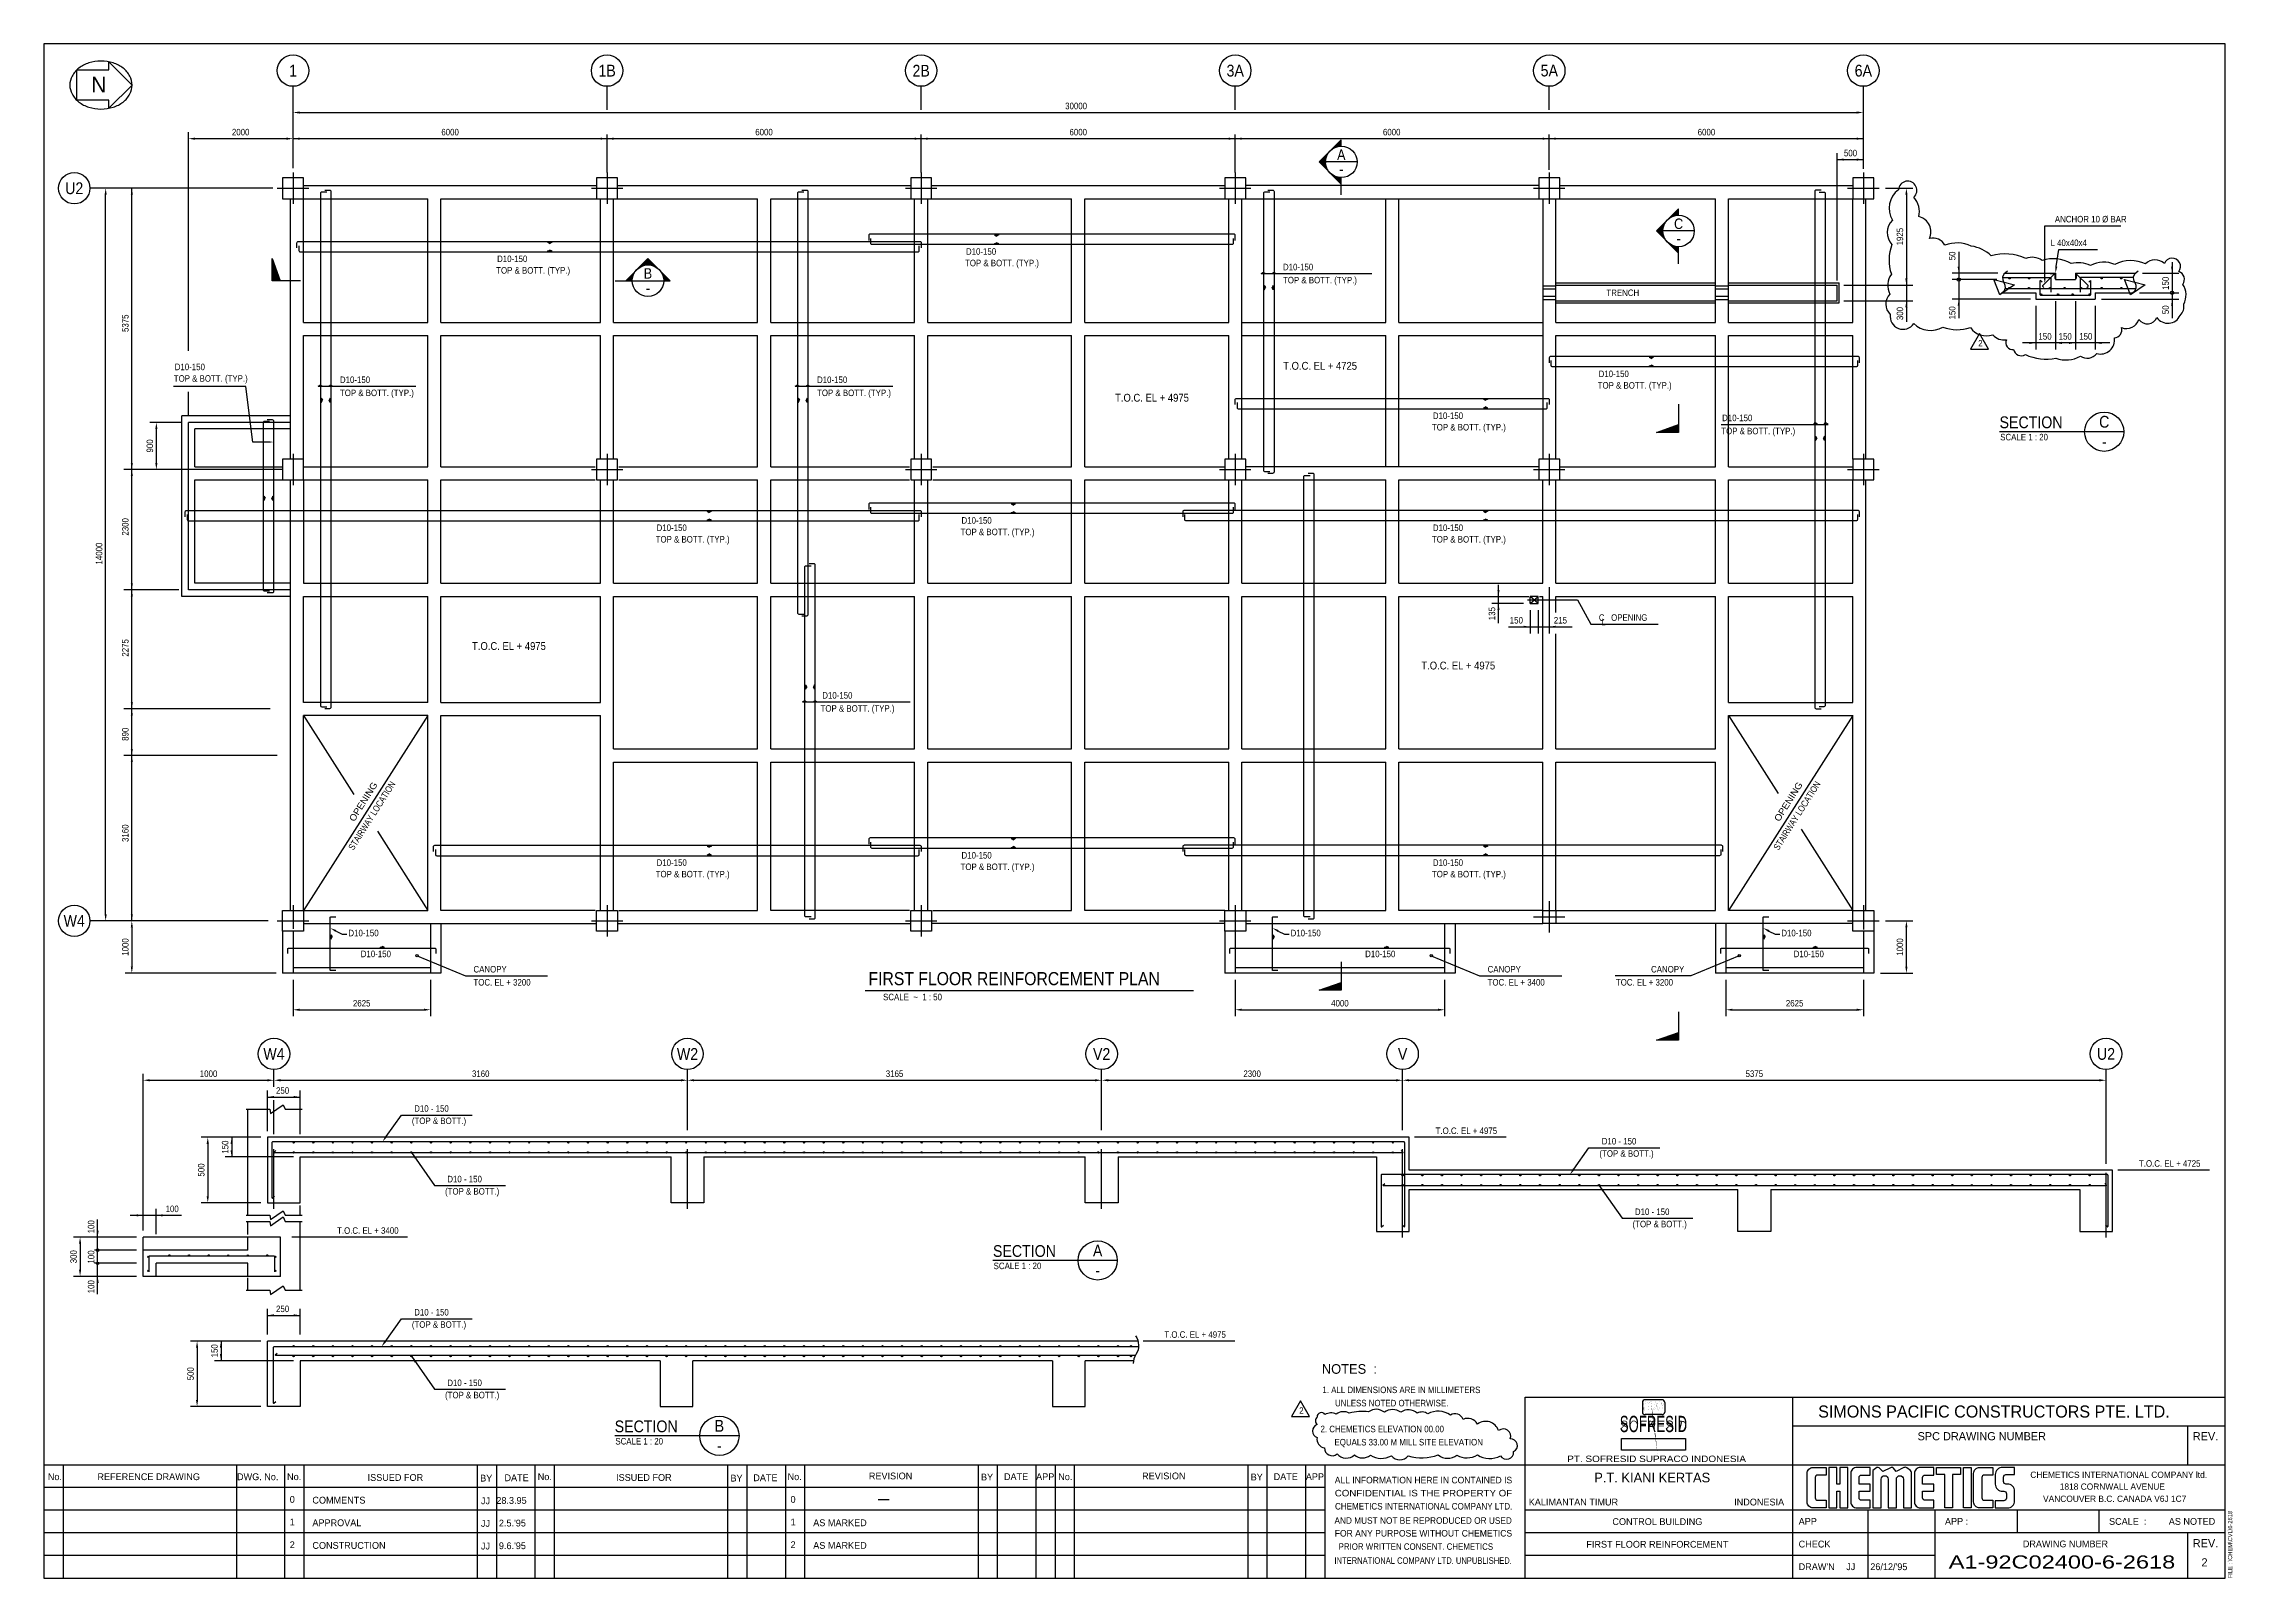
# Model space of a CAD drawing. Extents: x 150 to 41959, y 150 to 29473.
import ezdxf
from ezdxf.enums import TextEntityAlignment as Align

# ---------------------------------------------------------------- set-up
doc = ezdxf.new("R2010")
doc.units = 0
doc.header["$LTSCALE"] = 500
for name, pattern in [('CENTER', [0]), ('HIDDEN', [0]), ('HIDDEN2', [0])]:
    doc.linetypes.add(name, pattern=pattern)
doc.layers.get('0').update_dxf_attribs({"linetype": 'CONTINUOUS'})
for name, color, linetype in [('AS', 6, 'CENTER'), ('BAR', 1, 'CONTINUOUS'), ('BEAM', 7, 'CONTINUOUS'), ('COL', 3, 'CONTINUOUS'), ('DIM', 2, 'CONTINUOUS'), ('FORM', 1, 'CONTINUOUS')]:
    doc.layers.add(name, color=color, linetype=linetype)

msp = doc.modelspace()

# ---------------------------------------------------------------- texts
at = {"color": 0, "width": 0.971994}
msp.add_text('A1-92C02400-6-2618', height=250, dxfattribs=at).set_placement((36543, 336), (40870, 336), align=Align.FIT)
at = {"layer": 'DIM', "color": 0, "width": 0.9}
for s, height, p in [('1', 225, (4912, 28959)), ('1B', 225, (10912, 28959)), ('2B', 225, (16912, 28959)), ('3A', 225, (22912, 28959)), ('5A', 225, (28912, 28959)), ('6A', 225, (34912, 28959)), ('6000', 125, (7913, 27784)), ('6000', 125, (13910, 27784)), ('6000', 125, (19913, 27784)), ('6000', 125, (25902, 27784)), ('6000', 125, (31915, 27784)), ('U2', 225, (732, 26712)), ('B', 200, (11693, 25084)), ('-', 225, (11693, 24807)), ('150', 125, (38769, 23881)), ('C', 225, (39514, 22249)), ('-', 225, (39514, 21869)), ('150', 125, (28283, 18456)), ('215', 125, (29124, 18456)), ('W4', 225, (732, 12712)), ('SCALE  ~  1 : 50', 125, (16747, 11257)), ('W4', 225, (4548, 10170)), ('W2', 225, (12448, 10170)), ('V2', 225, (20360, 10170)), ('V', 225, (26110, 10170)), ('U2', 225, (39548, 10170)), ('3165', 125, (16404, 9791)), ('250', 125, (4713, 9470)), ('(TOP & BOTT.)', 125, (7701, 8876)), ('D10 - 150', 125, (7557, 9126)), ('T.O.C. EL + 4975', 125, (27328, 8701)), ('D10 - 150', 125, (30245, 8501)), ('(TOP & BOTT.)', 125, (30388, 8251)), ('T.O.C. EL + 4725', 125, (40765, 8076)), ('(TOP & BOTT.)', 125, (8334, 7528)), ('D10 - 150', 125, (8190, 7778)), ('D10 - 150', 125, (30878, 7153)), ('T.O.C. EL + 3400', 125, (6341, 6794)), ('(TOP & BOTT.)', 125, (31021, 6903)), ('A', 225, (20284, 6412)), ('-', 225, (20284, 6033)), ('250', 125, (4713, 5298)), ('(TOP & BOTT.)', 125, (7701, 4983)), ('D10 - 150', 125, (7557, 5233)), ('T.O.C. EL + 4975', 125, (22146, 4807)), ('D10 - 150', 125, (8190, 3885)), ('(TOP & BOTT.)', 125, (8334, 3635)), ('B', 225, (13057, 3062)), ('-', 225, (13057, 2682))]:
    msp.add_text(s, height=height, dxfattribs=at).set_placement(p, align=Align.MIDDLE)
at = {"layer": 'DIM', "color": 0}
msp.add_text('N', height=300, dxfattribs=at).set_placement((1056, 28542))
at = {"layer": 'DIM', "color": 0, "width": 0.9}
for s, p in [('30000', (19872, 28284)), ('2000', (3912, 27784)), ('500', (34667, 27384)), ('150', (38383, 23881)), ('150', (39161, 23881)), ('2625', (6224, 11138)), ('4000', (24912, 11138)), ('2625', (33599, 11138)), ('1000', (3298, 9791)), ('3160', (8498, 9791)), ('2300', (23235, 9791)), ('5375', (32829, 9791)), ('100', (2603, 7209))]:
    msp.add_text(s, height=125, dxfattribs=at).set_placement(p, align=Align.MIDDLE_CENTER)
at = {"layer": 'DIM', "color": 0, "text_generation_flag": 2, "width": 0.9}
for s, height, p in [('A', 200, (24939, 27353)), ('-', 225, (24939, 27077)), ('-', 225, (31382, 25757))]:
    msp.add_text(s, height=height, dxfattribs=at).set_placement(p, align=Align.MIDDLE)
msp.add_text('C', height=200, rotation=180, dxfattribs=at).set_placement((31382, 26034), align=Align.MIDDLE)
at = {"layer": 'DIM', "color": 0, "width": 0.9}
for s, p in [('1925', (35610, 25787)), ('50', (36609, 25419)), ('5375', (1707, 24132)), ('300', (35610, 24317)), ('150', (36609, 24330)), ('50', (40686, 24389)), ('2300', (1707, 20241)), ('2275', (1707, 17928)), ('890', (1707, 16278)), ('3160', (1707, 14387))]:
    msp.add_text(s, height=125, rotation=90, dxfattribs=at).set_placement(p, align=Align.MIDDLE)
for s, height, p in [('ANCHOR 10 %%C BAR', 125, (38571, 26121)), ('D10-150', 125, (17768, 25503)), ('L 40x40x4', 125, (38488, 25669)), ('TOP & BOTT. (TYP.)', 125, (8793, 25142)), ('D10-150', 125, (8811, 25363)), ('TOP & BOTT. (TYP.)', 125, (17750, 25283)), ('D10-150', 125, (23825, 25206)), ('TOP & BOTT. (TYP.)', 125, (23825, 24956)), ('TRENCH', 125, (30003, 24714)), ('TOP & BOTT. (TYP.)', 125, (2634, 23077)), ('D10-150', 125, (2652, 23297)), ('D10-150', 125, (5808, 23052)), ('D10-150', 125, (14923, 23052)), ('T.O.C. EL + 4725', 150, (23829, 23318)), ('TOP & BOTT. (TYP.)', 125, (29837, 22945)), ('D10-150', 125, (29855, 23165)), ('TOP & BOTT. (TYP.)', 125, (5808, 22802)), ('TOP & BOTT. (TYP.)', 125, (14923, 22802)), ('T.O.C. EL + 4975', 150, (20617, 22708)), ('TOP & BOTT. (TYP.)', 125, (26670, 22145)), ('D10-150', 125, (26688, 22365)), ('D10-150', 125, (32214, 22323)), ('TOP & BOTT. (TYP.)', 125, (32198, 22073)), ('TOP & BOTT. (TYP.)', 125, (11840, 20003)), ('D10-150', 125, (11858, 20224)), ('TOP & BOTT. (TYP.)', 125, (17665, 20144)), ('D10-150', 125, (17683, 20364)), ('TOP & BOTT. (TYP.)', 125, (26670, 20003)), ('D10-150', 125, (26688, 20224)), ('C   OPENING', 125, (29859, 18508)), ('L', 125, (29904, 18422)), ('T.O.C. EL + 4975', 150, (8332, 17963)), ('T.O.C. EL + 4975', 150, (26468, 17591)), ('TOP & BOTT. (TYP.)', 125, (14990, 16771)), ('D10-150', 125, (15023, 17021)), ('D10-150', 125, (11858, 13825)), ('TOP & BOTT. (TYP.)', 125, (17665, 13745)), ('D10-150', 125, (17683, 13965)), ('D10-150', 125, (26688, 13825)), ('TOP & BOTT. (TYP.)', 125, (11840, 13605)), ('TOP & BOTT. (TYP.)', 125, (26670, 13605)), ('D10-150', 125, (5970, 12480)), ('D10-150', 125, (23970, 12480)), ('D10-150', 125, (33345, 12480)), ('D10-150', 125, (6206, 12080)), ('D10-150', 125, (25394, 12080)), ('D10-150', 125, (33581, 12080)), ('CANOPY', 125, (8359, 11788)), ('CANOPY', 125, (27734, 11788)), ('CANOPY', 125, (30856, 11788)), ('TOC. EL + 3200', 125, (8359, 11538)), ('TOC. EL + 3400', 125, (27734, 11538)), ('TOC. EL + 3200', 125, (30185, 11538))]:
    msp.add_text(s, height=height, dxfattribs=at).set_placement(p, align=Align.MIDDLE_LEFT)
for s, p in [('150', (40686, 24895)), ('900', (2176, 21787)), ('14000', (1207, 19730)), ('135', (27816, 18583)), ('1000', (1707, 12212)), ('1000', (35610, 12212)), ('150', (3615, 8389)), ('500', (3158, 7951)), ('100', (1054, 6867)), ('300', (719, 6294)), ('100', (1054, 6289)), ('100', (1054, 5721)), ('150', (3411, 4496)), ('500', (2954, 4057))]:
    msp.add_text(s, height=125, rotation=90, dxfattribs=at).set_placement(p, align=Align.MIDDLE_CENTER)
for s, height, p in [('2', 125, (37107, 23688)), ('FIRST FLOOR REINFORCEMENT PLAN', 250, (15905, 11483)), ('2', 125, (24135, 3292))]:
    msp.add_text(s, height=height, dxfattribs=at).set_placement(p)
for s, height, p in [('SECTION', 225, (37514, 22059)), ('SCALE 1 : 20', 125, (37527, 21856)), ('SECTION', 225, (18284, 6223)), ('SCALE 1 : 20', 125, (18297, 6019)), ('1. ALL DIMENSIONS ARE IN MILLIMETERS', 125, (24578, 3650)), ('UNLESS NOTED OTHERWISE.', 125, (24819, 3397)), ('SECTION', 225, (11057, 2872)), ('2. CHEMETICS ELEVATION 00.00', 125, (24542, 2902)), ('SCALE 1 : 20', 125, (11070, 2668)), ('EQUALS 33.00 M MILL SITE ELEVATION', 125, (24809, 2650))]:
    msp.add_text(s, height=height, dxfattribs=at).set_placement(p, align=Align.BOTTOM_LEFT)
at = {"layer": 'DIM', "color": 0}
for s, width, p, p2 in [('STAIRWAY LOCATION', 0.799042, (6066, 14051), (6876, 15328)), ('OPENING', 1.107428, (6080, 14597), (6535, 15316)), ('STAIRWAY LOCATION', 0.799042, (33291, 14051), (34101, 15328)), ('OPENING', 1.107428, (33305, 14597), (33760, 15316))]:
    msp.add_text(s, height=125, rotation=57.6277, dxfattribs=dict(at, width=width)).set_placement(p, p2, align=Align.FIT)
at = {"layer": 'FORM', "color": 0}
for s, height, p in [('NOTES  :', 184, (24567, 4057)), ('SIMONS PACIFIC CONSTRUCTORS PTE. LTD.', 230, (34049, 3221)), ('SPC DRAWING NUMBER', 155.79, (35948, 2786)), ('REV.', 155.8, (41206, 2786)), ('No.', 129.8, (228, 2025)), ('REFERENCE DRAWING', 129.82, (1175, 2025)), ('DWG. No.', 129.8, (3842, 2024)), ('No.', 129.8, (4798, 2025)), ('ISSUED FOR', 129.8, (6337, 2011)), ('BY', 129.8, (8487, 1998)), ('DATE', 129.8, (8952, 2005)), ('No.', 129.8, (9587, 2025)), ('ISSUED FOR', 129.8, (11084, 2011)), ('BY', 129.8, (13269, 1998)), ('DATE', 129.8, (13705, 2005)), ('No.', 129.8, (14361, 2025)), ('REVISION', 129.8, (15913, 2040)), ('BY', 129.8, (18055, 2019)), ('DATE', 129.8, (18494, 2026)), ('APP', 129.8, (19109, 2025)), ('No.', 129.8, (19531, 2025)), ('REVISION', 129.8, (21133, 2040)), ('BY', 129.8, (23207, 2019)), ('DATE', 129.8, (23646, 2026)), ('APP', 129.8, (24261, 2025)), ('P.T. KIANI KERTAS', 184, (29771, 1982)), ('CHEMETICS INTERNATIONAL COMPANY ltd.', 119.6, (38102, 2068)), ('0', 130, (4849, 1592)), ('COMMENTS', 129.8, (5282, 1577)), ('JJ', 129.8, (8502, 1564)), ('28.3.95', 129.8, (8796, 1571)), ('0', 130, (14417, 1592)), ('INDONESIA', 129.8, (32444, 1541)), ('VANCOUVER B.C. CANADA V6J 1C7', 119.6, (38345, 1609)), ('1818 CORNWALL AVENUE', 119.6, (38664, 1841)), ('1', 130, (4849, 1159)), ('APPROVAL', 129.8, (5282, 1145)), ('JJ', 129.8, (8502, 1132)), ("2.5.'95", 129.8, (8845, 1139)), ('1', 130, (14417, 1159)), ('AS MARKED', 129.8, (14850, 1145)), ('KALIMANTAN TIMUR', 129.82, (28520, 1541)), ('APP', 129.8, (33676, 1171)), ('APP :', 129.8, (36471, 1171)), ('SCALE  :', 129.8, (39606, 1171)), ('AS NOTED', 129.8, (40747, 1171)), ('2', 130, (4849, 726)), ('CONSTRUCTION', 129.82, (5282, 712)), ("9.6.'95", 129.8, (8845, 706)), ('2', 130, (14417, 726)), ('AS MARKED', 129.8, (14850, 712)), ('CHECK', 129.8, (33676, 738)), ('DRAWING NUMBER', 128.8, (37960, 742)), ('REV.', 155.8, (41206, 742)), ('JJ', 129.8, (8502, 699)), ("DRAW'N", 129.8, (33676, 305)), ('JJ', 129.8, (34585, 305)), ("26/12/'95", 129.8, (35045, 305)), ('2', 156, (41372, 376))]:
    msp.add_text(s, height=height, dxfattribs=at).set_placement(p)
for s, height, width, p, p2 in [('SOFRESID', 311.7, 0.82599, (30259, 2942), (31544, 2942)), ('ALL INFORMATION HERE IN CONTAINED IS', 125, 0.854774, (24814, 1963), (28203, 1963)), ('CONFIDENTIAL IS THE PROPERTY OF', 125, 0.983212, (24814, 1714), (28203, 1714)), ('AND MUST NOT BE REPRODUCED OR USED', 125, 0.823849, (24808, 1190), (28197, 1190)), ('CHEMETICS INTERNATIONAL COMPANY LTD.', 125, 0.837176, (24818, 1463), (28206, 1463)), ('FOR ANY PURPOSE WITHOUT CHEMETICS', 125, 0.879876, (24813, 947), (28202, 947)), ('INTERNATIONAL COMPANY LTD. UNPUBLISHED.', 125, 0.776644, (24808, 425), (28196, 425))]:
    msp.add_text(s, height=height, dxfattribs=dict(at, width=width)).set_placement(p, p2, align=Align.FIT)
at = {"layer": 'FORM', "color": 0, "width": 1.15}
msp.add_text('PT. SOFRESID SUPRACO INDONESIA', height=123.75, dxfattribs=at).set_placement((30962, 2432), align=Align.MIDDLE)
at = {"layer": 'FORM', "color": 0}
for s, p in [('CONTROL BUILDING', (30977, 1232)), ('FIRST FLOOR REINFORCEMENT', (30977, 799))]:
    msp.add_text(s, height=130, dxfattribs=at).set_placement(p, align=Align.MIDDLE)
at = {"layer": 'FORM', "color": 0, "width": 0.9}
msp.add_text('FILE : \\CHEM\\CVL\\6-2618', height=79.5, rotation=90, dxfattribs=at).set_placement((41982, 150), align=Align.BOTTOM_LEFT)
msp.add_text('PRIOR WRITTEN CONSENT. CHEMETICS', height=125, dxfattribs=at).set_placement((24888, 693))

# ---------------------------------------------------------------- blocks, each defined once
blk = doc.blocks.new('AR')
at = {"color": 0}
blk.add_solid([(0, 0), (-1, 0.21875), (-1, -0.21875)], dxfattribs=at)

# ---------------------------------------------------------------- linework, layer by layer
at = {"color": 0}
for p, q in [((29037, 24902), (32087, 24902)), ((32337, 24902), (34452, 24902)), ((34452, 24522), (34452, 24902)), ((29037, 24522), (32087, 24522)), ((32337, 24522), (34452, 24522)), ((2787, 18912), (2787, 22362)), ((4862, 22362), (2787, 22362)), ((4862, 18912), (2787, 18912)), ((28547, 18777), (28547, 18912)), ((28697, 18912), (28547, 18912)), ((28697, 18777), (28697, 18912)), ((5112, 12912), (5112, 16637)), ((7487, 16637), (5112, 16637)), ((7487, 12912), (7487, 16637)), ((32337, 12912), (32337, 16637)), ((32337, 16637), (34712, 16637)), ((34712, 12912), (34712, 16637)), ((5112, 12912), (7487, 12912)), ((34712, 12912), (32337, 12912)), ((26235, 8576), (4423, 8576)), ((4423, 8576), (4423, 7326)), ((26235, 7951), (26235, 8576)), ((5048, 8201), (12135, 8201)), ((5048, 7326), (5048, 8201)), ((12135, 7326), (12135, 8201)), ((12760, 8201), (12760, 7326)), ((20048, 7326), (20048, 8201)), ((20673, 8201), (25610, 8201)), ((20673, 8201), (20673, 7326)), ((25610, 8201), (25610, 6776)), ((39673, 7951), (26235, 7951)), ((39673, 6776), (39673, 7951)), ((26235, 6776), (26235, 7576)), ((32517, 6776), (32517, 7576)), ((33142, 7576), (39048, 7576)), ((33142, 7576), (33142, 6776)), ((39048, 7576), (39048, 6776)), ((4423, 7326), (5048, 7326)), ((12760, 7326), (12135, 7326)), ((20673, 7326), (20048, 7326)), ((25610, 6776), (26235, 6776)), ((33142, 6776), (32517, 6776)), ((39048, 6776), (39673, 6776)), ((4673, 6669), (2048, 6669)), ((4048, 6419), (2048, 6419)), ((4673, 5919), (2048, 5919)), ((4048, 6169), (2298, 6169)), ((21053, 4682), (4423, 4682)), ((4423, 3432), (4423, 4682)), ((11923, 4307), (5048, 4307)), ((5048, 4307), (5048, 3432)), ((11923, 4307), (11923, 3432)), ((19423, 4307), (12548, 4307)), ((12548, 3432), (12548, 4307)), ((19423, 4307), (19423, 3432)), ((20970, 4307), (20048, 4307)), ((20048, 3432), (20048, 4307)), ((5048, 3432), (4423, 3432)), ((11923, 3432), (12548, 3432)), ((19423, 3432), (20048, 3432))]:
    msp.add_line(p, q, dxfattribs=at)
at = {"color": 0, "linetype": 'HIDDEN'}
for p, q in [((29037, 24862), (32087, 24862)), ((32337, 24862), (34412, 24862)), ((34412, 24562), (34412, 24862)), ((29037, 24562), (32087, 24562)), ((32337, 24562), (34412, 24562)), ((28547, 18777), (28697, 18777)), ((7487, 16887), (5112, 16887)), ((32337, 16887), (34712, 16887))]:
    msp.add_line(p, q, dxfattribs=at)
at = {"color": 0}
for points in [[(23037, 26512), (28787, 26512), (28787, 21537)], [(23037, 21537), (23037, 26512)], [(28712, 21387), (23112, 21387)], [(4016, 9115), (4467, 9115), (4483, 9032), (4725, 9198), (4759, 9115), (5084, 9115)], [(12760, 8201), (20048, 8201)], [(26235, 7576), (32517, 7576)], [(4016, 7089), (4467, 7089), (4483, 7006), (4725, 7173), (4759, 7089), (5084, 7089)], [(4016, 6970), (4467, 6970), (4483, 6887), (4725, 7054), (4759, 6970), (5084, 6970)], [(4016, 5656), (4467, 5656), (4483, 5572), (4725, 5739), (4759, 5656), (5084, 5656)]]:
    msp.add_lwpolyline(points, dxfattribs=at)
for points in [[(37132, 23934), (36959, 23634), (37305, 23634)], [(24160, 3538), (23987, 3238), (24333, 3238)]]:
    msp.add_lwpolyline(points, close=True, dxfattribs=at)
msp.add_lwpolyline([(21004, 4782, -0.310304), (21016, 4425, 0.138926), (20964, 4251, -0.291495)], format="xyb", dxfattribs=at)
at = {"layer": 'AS', "color": 0}
for p, q in [((4912, 27012), (4912, 26412)), ((10912, 27012), (10912, 26412)), ((16912, 27012), (16912, 26412)), ((22912, 27012), (22912, 26412)), ((28912, 27012), (28912, 26412)), ((34912, 27012), (34912, 26412)), ((4612, 26712), (5212, 26712)), ((10612, 26712), (11212, 26712)), ((16612, 26712), (17212, 26712)), ((22612, 26712), (23212, 26712)), ((28612, 26712), (29212, 26712)), ((34612, 26712), (35212, 26712)), ((2912, 19037), (2912, 22237)), ((4862, 22237), (2912, 22237)), ((4912, 21637), (4912, 21037)), ((10612, 21337), (11212, 21337)), ((10912, 21637), (10912, 21037)), ((16612, 21337), (17212, 21337)), ((16912, 21637), (16912, 21037)), ((22612, 21337), (23212, 21337)), ((22912, 21637), (22912, 21037)), ((28612, 21337), (29212, 21337)), ((28912, 21637), (28912, 21037)), ((34612, 21337), (35212, 21337)), ((34912, 21637), (34912, 21037)), ((4862, 19037), (2912, 19037)), ((28697, 18777), (28547, 18912)), ((28547, 18777), (28697, 18912)), ((5112, 16637), (6076, 15124)), ((7487, 16637), (5112, 12912)), ((32337, 16637), (33287, 15146)), ((34712, 16637), (32337, 12912)), ((6523, 14424), (7487, 12912)), ((33721, 14466), (34712, 12912)), ((4912, 13012), (4912, 12561)), ((10912, 13012), (10912, 12412)), ((16912, 13012), (16912, 12412)), ((22912, 13012), (22912, 12412)), ((28912, 13087), (28912, 12487)), ((34912, 13012), (34912, 12545)), ((4612, 12712), (5212, 12712)), ((10612, 12712), (11212, 12712)), ((16612, 12712), (17212, 12712)), ((22612, 12712), (23212, 12712)), ((28612, 12787), (29212, 12787)), ((34612, 12712), (35212, 12712)), ((5048, 8636), (5048, 9458)), ((4048, 7089), (4048, 9115)), ((4548, 7209), (4548, 8351)), ((12448, 7209), (12448, 8351)), ((20360, 7209), (20360, 8351)), ((26110, 6659), (26110, 8351)), ((39548, 6659), (39548, 7898)), ((5048, 7089), (5048, 7273)), ((4048, 6719), (4048, 6970)), ((5048, 5656), (5048, 6970)), ((4048, 5656), (4048, 5888))]:
    msp.add_line(p, q, dxfattribs=at)
at = {"layer": 'BAR', "color": 0}
for p, q in [((40115, 24790), (37617, 24790)), ((38292, 24675), (38292, 24949)), ((38328, 24914), (38292, 24949)), ((39217, 24914), (39252, 24949)), ((39252, 24949), (39252, 24675)), ((39242, 24665), (38302, 24665)), ((4510, 8478), (4510, 7423)), ((26138, 8488), (4520, 8488)), ((26148, 8478), (26148, 6873)), ((4548, 8286), (4583, 8321)), ((26110, 8276), (4558, 8276)), ((26120, 8286), (26085, 8321)), ((25698, 7853), (25698, 6873)), ((39575, 7863), (25708, 7863)), ((25735, 7661), (25771, 7696)), ((39548, 7651), (25745, 7651)), ((39558, 7661), (39523, 7696)), ((39585, 7853), (39585, 6873)), ((4520, 7413), (4556, 7449)), ((25708, 6863), (25743, 6899)), ((26138, 6863), (26103, 6899)), ((39575, 6863), (39540, 6899)), ((2160, 6297), (2160, 6007)), ((4550, 6307), (2170, 6307)), ((4560, 6297), (4560, 6007)), ((4535, 4560), (4535, 3505)), ((21066, 4570), (4545, 4570)), ((4573, 4417), (4608, 4453)), ((20993, 4407), (4583, 4407)), ((4545, 3495), (4581, 3530))]:
    msp.add_line(p, q, dxfattribs=at)
for points in [[(5556, 26637), (5461, 26637, 0.414214), (5436, 26612), (5436, 16829, 0.414214), (5461, 16804), (5556, 16804)], [(5517, 26675), (5611, 26675, -0.414214), (5636, 26650), (5636, 16791, -0.414214), (5611, 16766), (5517, 16766)], [(14671, 26637), (14575, 26637, 0.414214), (14550, 26612), (14550, 18600, 0.414214), (14575, 18575), (14671, 18575)], [(14631, 26675), (14725, 26675, -0.414214), (14750, 26650), (14750, 18562, -0.414214), (14725, 18537), (14631, 18537)], [(23573, 26637), (23478, 26637, 0.414214), (23453, 26612), (23453, 21325, 0.414214), (23478, 21300), (23573, 21300)], [(23533, 26675), (23628, 26675, -0.414214), (23653, 26650), (23653, 21287, -0.414214), (23628, 21262), (23533, 21262)], [(34104, 26675), (34010, 26675, 0.414214), (33985, 26650), (33985, 16791, 0.414214), (34010, 16766), (34104, 16766)], [(34065, 26637), (34160, 26637, -0.414214), (34185, 26612), (34185, 16829, -0.414214), (34160, 16804), (34065, 16804)], [(4987, 25574), (4987, 25669, -0.414214), (5012, 25694), (16887, 25694, -0.414214), (16912, 25669), (16912, 25574)], [(5025, 25614), (5025, 25519, 0.414214), (5050, 25494), (16849, 25494, 0.414214), (16874, 25519), (16874, 25614)], [(22912, 25715), (22912, 25809, 0.414214), (22887, 25834), (15937, 25834, 0.414214), (15912, 25809), (15912, 25715)], [(22874, 25754), (22874, 25659, -0.414214), (22849, 25634), (15975, 25634, -0.414214), (15950, 25659), (15950, 25754)], [(37572, 25003), (38482, 25003, -0.414214), (38492, 24993), (38492, 24728)], [(38361, 24817), (38341, 24837, -0.414214), (38341, 24851), (38566, 25077)], [(39183, 24817), (39204, 24837, 0.414214), (39204, 24851), (38978, 25077)], [(40070, 25003), (39062, 25003, 0.414214), (39052, 24993), (39052, 24728)], [(34837, 23377), (34837, 23471, 0.414214), (34812, 23496), (28937, 23496, 0.414214), (28912, 23471), (28912, 23377)], [(34799, 23417), (34799, 23321, -0.414214), (34774, 23296), (28975, 23296, -0.414214), (28950, 23321), (28950, 23417)], [(22912, 22577), (22912, 22671, -0.414214), (22937, 22696), (28887, 22696, -0.414214), (28912, 22671), (28912, 22577)], [(22950, 22617), (22950, 22521, 0.414214), (22975, 22496), (28849, 22496, 0.414214), (28874, 22521), (28874, 22617)], [(4461, 22253), (4365, 22253, 0.414214), (4340, 22228), (4340, 19042, 0.414214), (4365, 19017), (4461, 19017)], [(4421, 22291), (4515, 22291, -0.414214), (4540, 22266), (4540, 19005, -0.414214), (4515, 18980), (4421, 18980)], [(24343, 12787), (24247, 12787, -0.414214), (24222, 12812), (24222, 21199, -0.414214), (24247, 21224), (24343, 21224)], [(24303, 12749), (24397, 12749, 0.414214), (24422, 12774), (24422, 21237, 0.414214), (24397, 21262), (24303, 21262)], [(2853, 20435), (2853, 20530, -0.414214), (2878, 20555), (16887, 20555, -0.414214), (16912, 20530), (16912, 20435)], [(22912, 20575), (22912, 20670, 0.414214), (22887, 20695), (15937, 20695, 0.414214), (15912, 20670), (15912, 20575)], [(22874, 20615), (22874, 20520, -0.414214), (22849, 20495), (15975, 20495, -0.414214), (15950, 20520), (15950, 20615)], [(34837, 20435), (34837, 20530, 0.414214), (34812, 20555), (21937, 20555, 0.414214), (21912, 20530), (21912, 20435)], [(2891, 20475), (2891, 20380, 0.414214), (2916, 20355), (16849, 20355, 0.414214), (16874, 20380), (16874, 20475)], [(34799, 20475), (34799, 20380, -0.414214), (34774, 20355), (21975, 20355, -0.414214), (21950, 20380), (21950, 20475)], [(14811, 12787), (14715, 12787, -0.414214), (14690, 12812), (14690, 19474, -0.414214), (14715, 19499), (14811, 19499)], [(14771, 12749), (14865, 12749, 0.414214), (14890, 12774), (14890, 19512, 0.414214), (14865, 19537), (14771, 19537)], [(22912, 14177), (22912, 14271, 0.414214), (22887, 14296), (15937, 14296, 0.414214), (15912, 14271), (15912, 14177)], [(22874, 14217), (22874, 14121, -0.414214), (22849, 14096), (15975, 14096, -0.414214), (15950, 14121), (15950, 14217)], [(7596, 14037), (7596, 14131, -0.414214), (7621, 14156), (16887, 14156, -0.414214), (16912, 14131), (16912, 14037)], [(7634, 14077), (7634, 13981, 0.414214), (7659, 13956), (16849, 13956, 0.414214), (16874, 13981), (16874, 14077)], [(32227, 14037), (32227, 14131, 0.414214), (32202, 14156), (21937, 14156, 0.414214), (21912, 14131), (21912, 14037)], [(32189, 14077), (32189, 13981, -0.414214), (32164, 13956), (21975, 13956, -0.414214), (21950, 13981), (21950, 14077)], [(5729, 11762), (5633, 11762, -0.414214), (5623, 11772), (5623, 12777, -0.414214), (5633, 12787), (5729, 12787)], [(23729, 11762), (23633, 11762, -0.414214), (23623, 11772), (23623, 12777, -0.414214), (23633, 12787), (23729, 12787)], [(33104, 11762), (33008, 11762, -0.414214), (32998, 11772), (32998, 12777, -0.414214), (33008, 12787), (33104, 12787)], [(4812, 12088), (4812, 12177, -0.414214), (4822, 12187), (7627, 12187, -0.414214), (7637, 12177), (7637, 12088)], [(22812, 12088), (22812, 12177, -0.414214), (22822, 12187), (27002, 12187, -0.414214), (27012, 12177), (27012, 12088)], [(32187, 12088), (32187, 12177, -0.414214), (32197, 12187), (35002, 12187, -0.414214), (35012, 12177), (35012, 12088)]]:
    msp.add_lwpolyline(points, format="xyb", dxfattribs=at)
for centre in [(37702, 24803), (37705, 24990), (38079, 24803), (38080, 24990), (38309, 24683), (38476, 24803), (38632, 24683), (38760, 24803), (38913, 24683), (39069, 24803), (39236, 24683), (39465, 24990), (39465, 24803), (39840, 24990), (39840, 24803), (4923, 8476), (5298, 8476), (5673, 8476), (6048, 8476), (6423, 8476), (6798, 8476), (7173, 8476), (7548, 8476), (7923, 8476), (8298, 8476), (8673, 8476), (9048, 8476), (9423, 8476), (9798, 8476), (10173, 8476), (10548, 8476), (10923, 8476), (11298, 8476), (11673, 8476), (12048, 8476), (12423, 8476), (12798, 8476), (13173, 8476), (13548, 8476), (13923, 8476), (14298, 8476), (14673, 8476), (15048, 8476), (15423, 8476), (15798, 8476), (16173, 8476), (16548, 8476), (16923, 8476), (17298, 8476), (17673, 8476), (18048, 8476), (18423, 8476), (18798, 8476), (19173, 8476), (19548, 8476), (19923, 8476), (20298, 8476), (20673, 8476), (21048, 8476), (21423, 8476), (21798, 8476), (22173, 8476), (22548, 8476), (22923, 8476), (23298, 8476), (23673, 8476), (24048, 8476), (24423, 8476), (24798, 8476), (25173, 8476), (25548, 8476), (25923, 8476), (4923, 8288), (5298, 8288), (5673, 8288), (6048, 8288), (6423, 8288), (6798, 8288), (7173, 8288), (7548, 8288), (7923, 8288), (8298, 8288), (8673, 8288), (9048, 8288), (9423, 8288), (9798, 8288), (10173, 8288), (10548, 8288), (10923, 8288), (11298, 8288), (11673, 8288), (12048, 8288), (12423, 8288), (12798, 8288), (13173, 8288), (13548, 8288), (13923, 8288), (14298, 8288), (14673, 8288), (15048, 8288), (15423, 8288), (15798, 8288), (16173, 8288), (16548, 8288), (16923, 8288), (17298, 8288), (17673, 8288), (18048, 8288), (18423, 8288), (18798, 8288), (19173, 8288), (19548, 8288), (19923, 8288), (20298, 8288), (20673, 8288), (21048, 8288), (21423, 8288), (21798, 8288), (22173, 8288), (22548, 8288), (22923, 8288), (23298, 8288), (23673, 8288), (24048, 8288), (24423, 8288), (24798, 8288), (25173, 8288), (25548, 8288), (25923, 8288), (26110, 7851), (26110, 7663), (26485, 7851), (26485, 7663), (26860, 7851), (26860, 7663), (27235, 7851), (27235, 7663), (27610, 7851), (27610, 7663), (27985, 7851), (27985, 7663), (28360, 7851), (28360, 7663), (28735, 7851), (28735, 7663), (29110, 7851), (29110, 7663), (29485, 7851), (29485, 7663), (29860, 7851), (29860, 7663), (30235, 7851), (30235, 7663), (30610, 7851), (30610, 7663), (30985, 7851), (30985, 7663), (31360, 7851), (31360, 7663), (31735, 7851), (31735, 7663), (32110, 7851), (32110, 7663), (32485, 7851), (32485, 7663), (32860, 7851), (32860, 7663), (33235, 7851), (33235, 7663), (33610, 7851), (33610, 7663), (33985, 7851), (33985, 7663), (34360, 7851), (34360, 7663), (34735, 7851), (34735, 7663), (35110, 7851), (35110, 7663), (35485, 7851), (35485, 7663), (35860, 7851), (35860, 7663), (36235, 7851), (36235, 7663), (36610, 7851), (36610, 7663), (36985, 7851), (36985, 7663), (37360, 7851), (37360, 7663), (37735, 7851), (37735, 7663), (38110, 7851), (38110, 7663), (38485, 7851), (38485, 7663), (38860, 7851), (38860, 7663), (39235, 7851), (39235, 7663), (2145, 6292), (2548, 6319), (2923, 6319), (3298, 6319), (3673, 6319), (4048, 6319), (4423, 6319), (4576, 6292), (2145, 6024), (4576, 6024), (4923, 4582), (4923, 4395), (5298, 4582), (5298, 4395), (5673, 4582), (5673, 4395), (6048, 4582), (6048, 4395), (6423, 4582), (6423, 4395), (6798, 4582), (6798, 4395), (7173, 4582), (7173, 4395), (7548, 4582), (7548, 4395), (7923, 4582), (7923, 4395), (8298, 4582), (8298, 4395), (8673, 4582), (8673, 4395), (9048, 4582), (9048, 4395), (9423, 4582), (9423, 4395), (9798, 4582), (9798, 4395), (10173, 4582), (10173, 4395), (10548, 4582), (10548, 4395), (10923, 4582), (10923, 4395), (11298, 4582), (11298, 4395), (11673, 4582), (11673, 4395), (12048, 4582), (12048, 4395), (12423, 4582), (12423, 4395), (12798, 4582), (12798, 4395), (13173, 4582), (13173, 4395), (13548, 4582), (13548, 4395), (13923, 4582), (13923, 4395), (14298, 4582), (14298, 4395), (14673, 4582), (14673, 4395), (15048, 4582), (15048, 4395), (15423, 4582), (15423, 4395), (15798, 4582), (15798, 4395), (16173, 4582), (16173, 4395), (16548, 4582), (16548, 4395), (16923, 4582), (16923, 4395), (17298, 4582), (17298, 4395), (17673, 4582), (17673, 4395), (18048, 4582), (18048, 4395), (18423, 4582), (18423, 4395), (18798, 4582), (18798, 4395), (19173, 4582), (19173, 4395), (19548, 4582), (19548, 4395), (19923, 4582), (19923, 4395), (20298, 4582), (20298, 4395), (20673, 4582), (20673, 4395), (20921, 4582), (20921, 4395)]:
    msp.add_circle(centre, 12.5, dxfattribs=at)
for centre, start, end in [((38302, 24675), 180, 270), ((39242, 24675), 270, 0), ((4520, 8478), 90, 180), ((26138, 8478), 0, 90), ((4558, 8286), 180, 270), ((26110, 8286), 270, 0), ((25708, 7853), 90, 180), ((25745, 7661), 180, 270), ((39548, 7661), 270, 0), ((39575, 7853), 0, 90), ((4520, 7423), 180, 270), ((25708, 6873), 180, 270), ((26138, 6873), 270, 0), ((39575, 6873), 270, 0), ((2170, 6297), 90, 180), ((4550, 6297), 0, 90), ((4545, 4560), 90, 180), ((4583, 4417), 180, 270), ((4545, 3505), 180, 270)]:
    msp.add_arc(centre, 10, start, end, dxfattribs=at)
at = {"layer": 'BEAM', "color": 0}
for p, q in [((5112, 26762), (10712, 26762)), ((11112, 26762), (16712, 26762)), ((17112, 26762), (22712, 26762)), ((28712, 26762), (23112, 26762)), ((29112, 26762), (34712, 26762)), ((4862, 22112), (4862, 26512)), ((34962, 21537), (34962, 26512)), ((37621, 25090), (38580, 25090)), ((38480, 25090), (38480, 25080)), ((38580, 25090), (38580, 24965)), ((38965, 25090), (38965, 24965)), ((38965, 25090), (40119, 25090)), ((39065, 25090), (39065, 25080)), ((37566, 24715), (38205, 24715)), ((38205, 24715), (38205, 24590)), ((38480, 25080), (38558, 25080)), ((38570, 25068), (38570, 24990)), ((38570, 24990), (38580, 24990)), ((38580, 24965), (38965, 24965)), ((38975, 24990), (38965, 24990)), ((38975, 25068), (38975, 24990)), ((39065, 25080), (38987, 25080)), ((39340, 24715), (39340, 24590)), ((39340, 24715), (40064, 24715)), ((38205, 24590), (39340, 24590)), ((34962, 12912), (34962, 21137)), ((4862, 12912), (4862, 19162)), ((5112, 12662), (10712, 12662)), ((7537, 12662), (7537, 11712)), ((7737, 12662), (7737, 11712)), ((11112, 12662), (16712, 12662)), ((22712, 12662), (17112, 12662)), ((23112, 12662), (28787, 12662)), ((26912, 12662), (26912, 11712)), ((27112, 12662), (27112, 11712)), ((34712, 12662), (29037, 12662)), ((32087, 12662), (32087, 11712)), ((32287, 12662), (32287, 11712)), ((4712, 12512), (4712, 11712)), ((4912, 12512), (4912, 11712)), ((22712, 12512), (22712, 11712)), ((22912, 12512), (22912, 11712)), ((34912, 12512), (34912, 11712)), ((35112, 12512), (35112, 11712)), ((7737, 11712), (4712, 11712)), ((27112, 11712), (22712, 11712)), ((35112, 11712), (32087, 11712)), ((2048, 5919), (2048, 6669)), ((4048, 6419), (4048, 6669)), ((4673, 5919), (4673, 6669)), ((2298, 5919), (2298, 6169)), ((4048, 5919), (4048, 6169))]:
    msp.add_line(p, q, dxfattribs=at)
at = {"layer": 'BEAM', "color": 0, "linetype": 'HIDDEN'}
for p, q in [((5112, 26512), (7487, 26512)), ((5112, 24149), (5112, 26512)), ((7487, 24149), (7487, 26512)), ((7737, 26512), (10787, 26512)), ((7737, 24149), (7737, 26512)), ((10787, 24149), (10787, 26512)), ((11037, 24149), (11037, 26512)), ((11037, 26512), (13787, 26512)), ((13787, 24149), (13787, 26512)), ((14037, 26512), (16787, 26512)), ((14037, 24149), (14037, 26512)), ((16787, 24149), (16787, 26512)), ((17037, 26512), (19787, 26512)), ((17037, 24149), (17037, 26512)), ((19787, 24149), (19787, 26512)), ((20037, 26512), (22787, 26512)), ((20037, 24149), (20037, 26512)), ((22787, 24149), (22787, 26512)), ((25787, 24149), (25787, 26512)), ((26037, 24149), (26037, 26512)), ((29037, 24149), (29037, 26512)), ((29037, 26512), (32087, 26512)), ((32087, 24149), (32087, 26512)), ((32337, 26512), (34712, 26512)), ((32337, 24149), (32337, 26512)), ((34712, 24149), (34712, 26512)), ((5112, 24149), (7487, 24149)), ((5112, 23899), (7487, 23899)), ((5112, 21537), (5112, 23899)), ((7487, 21387), (7487, 23899)), ((7737, 24149), (10787, 24149)), ((7737, 23899), (10787, 23899)), ((7737, 21387), (7737, 23899)), ((10787, 21537), (10787, 23899)), ((11037, 24149), (13787, 24149)), ((11037, 21537), (11037, 23899)), ((11037, 23899), (13787, 23899)), ((13787, 21387), (13787, 23899)), ((14037, 24149), (16787, 24149)), ((14037, 23899), (16787, 23899)), ((14037, 21387), (14037, 23899)), ((16787, 21537), (16787, 23899)), ((17037, 24149), (19787, 24149)), ((17037, 23899), (19787, 23899)), ((17037, 21537), (17037, 23899)), ((19787, 21387), (19787, 23899)), ((20037, 24149), (22787, 24149)), ((20037, 23899), (22787, 23899)), ((20037, 21387), (20037, 23899)), ((22787, 21537), (22787, 23899)), ((23037, 24149), (25787, 24149)), ((23037, 23899), (25787, 23899)), ((25787, 21387), (25787, 23899)), ((26037, 24149), (28787, 24149)), ((26037, 23899), (28787, 23899)), ((26037, 21387), (26037, 23899)), ((29037, 24149), (32087, 24149)), ((29037, 21537), (29037, 23899)), ((29037, 23899), (32087, 23899)), ((32087, 21387), (32087, 23899)), ((32337, 24149), (34712, 24149)), ((32337, 23899), (34712, 23899)), ((32337, 21387), (32337, 23899)), ((34712, 21537), (34712, 23899)), ((4862, 22112), (3037, 22112)), ((3037, 21387), (3037, 22112)), ((4862, 21537), (4862, 22112)), ((3037, 21387), (4712, 21387)), ((5112, 21387), (7487, 21387)), ((7737, 21387), (10687, 21387)), ((11137, 21387), (13787, 21387)), ((14037, 21387), (16687, 21387)), ((17137, 21387), (19787, 21387)), ((20037, 21387), (22712, 21387)), ((29112, 21387), (32087, 21387)), ((32337, 21387), (34712, 21387)), ((3037, 21137), (4712, 21137)), ((3037, 19162), (3037, 21137)), ((4862, 19162), (4862, 21137)), ((5112, 21137), (5112, 19162)), ((5112, 21137), (7487, 21137)), ((7487, 19162), (7487, 21137)), ((7737, 21137), (10687, 21137)), ((7737, 19162), (7737, 21137)), ((10787, 19162), (10787, 21137)), ((11037, 19162), (11037, 21137)), ((11137, 21137), (13787, 21137)), ((13787, 19162), (13787, 21137)), ((14037, 19162), (14037, 21137)), ((14037, 21137), (16687, 21137)), ((16787, 19162), (16787, 21137)), ((17037, 19162), (17037, 21137)), ((17137, 21137), (19787, 21137)), ((19787, 19162), (19787, 21137)), ((20037, 19162), (20037, 21137)), ((20037, 21137), (22712, 21137)), ((22787, 19162), (22787, 21137)), ((23037, 19162), (23037, 21137)), ((23112, 21137), (25787, 21137)), ((25787, 19162), (25787, 21137)), ((26037, 19162), (26037, 21137)), ((26037, 21137), (28712, 21137)), ((28787, 19162), (28787, 21137)), ((29037, 19162), (29037, 21137)), ((29112, 21137), (32087, 21137)), ((32087, 19162), (32087, 21137)), ((32337, 21137), (34712, 21137)), ((32337, 19162), (32337, 21137)), ((34712, 19162), (34712, 21137)), ((4862, 19162), (3037, 19162)), ((5112, 19162), (7487, 19162)), ((5112, 18912), (7487, 18912)), ((5112, 16887), (5112, 18912)), ((7487, 16887), (7487, 18912)), ((7737, 19162), (10787, 19162)), ((7737, 18912), (10787, 18912)), ((7737, 16887), (7737, 18912)), ((10787, 16887), (10787, 18912)), ((11037, 19162), (13787, 19162)), ((11037, 15997), (11037, 18912)), ((11037, 18912), (13787, 18912)), ((13787, 15997), (13787, 18912)), ((14037, 19162), (16787, 19162)), ((14037, 18912), (16787, 18912)), ((14037, 15997), (14037, 18912)), ((16787, 15997), (16787, 18912)), ((17037, 19162), (19787, 19162)), ((17037, 18912), (19787, 18912)), ((17037, 15997), (17037, 18912)), ((19787, 15997), (19787, 18912)), ((20037, 19162), (22787, 19162)), ((20037, 18912), (22787, 18912)), ((20037, 15997), (20037, 18912)), ((22787, 15997), (22787, 18912)), ((23037, 19162), (25787, 19162)), ((23037, 18912), (25787, 18912)), ((23037, 15997), (23037, 18912)), ((25787, 15997), (25787, 18912)), ((26037, 19162), (28787, 19162)), ((26037, 18912), (28523, 18912)), ((26037, 15997), (26037, 18912)), ((28724, 18912), (28787, 18912)), ((28787, 15997), (28787, 18912)), ((29037, 19162), (32087, 19162)), ((29037, 18912), (32087, 18912)), ((29037, 18607), (29037, 18912)), ((32087, 15997), (32087, 18912)), ((32337, 19162), (34712, 19162)), ((32337, 18912), (34712, 18912)), ((32337, 16887), (32337, 18912)), ((34712, 16887), (34712, 18912)), ((29037, 15997), (29037, 18198)), ((7737, 16887), (10787, 16887)), ((7737, 12912), (7737, 16637)), ((7737, 16637), (10787, 16637)), ((10787, 12912), (10787, 16637)), ((11037, 15997), (13787, 15997)), ((14037, 15997), (16787, 15997)), ((17037, 15997), (19787, 15997)), ((20037, 15997), (22787, 15997)), ((23037, 15997), (25787, 15997)), ((26037, 15997), (28787, 15997)), ((29037, 15997), (32087, 15997)), ((11037, 12912), (11037, 15747)), ((11037, 15747), (13787, 15747)), ((13787, 12912), (13787, 15747)), ((14037, 12912), (14037, 15747)), ((14037, 15747), (16787, 15747)), ((16787, 12912), (16787, 15747)), ((17037, 12912), (17037, 15747)), ((17037, 15747), (19787, 15747)), ((19787, 12912), (19787, 15747)), ((20037, 12912), (20037, 15747)), ((20037, 15747), (22787, 15747)), ((22787, 12912), (22787, 15747)), ((23037, 15747), (25787, 15747)), ((23037, 12912), (23037, 15747)), ((25787, 12912), (25787, 15747)), ((26037, 12912), (26037, 15747)), ((26037, 15747), (28787, 15747)), ((28787, 12912), (28787, 15747)), ((29037, 12912), (29037, 15747)), ((29037, 15747), (32087, 15747)), ((32087, 12912), (32087, 15747)), ((10687, 12912), (7737, 12912)), ((11137, 12912), (13787, 12912)), ((16687, 12912), (14037, 12912)), ((17137, 12912), (19787, 12912)), ((22712, 12912), (20037, 12912)), ((23112, 12912), (25787, 12912)), ((28787, 12912), (26037, 12912)), ((29037, 12912), (32087, 12912)), ((7537, 11812), (4912, 11812)), ((26912, 11812), (22912, 11812)), ((34912, 11812), (32287, 11812))]:
    msp.add_line(p, q, dxfattribs=at)
at = {"layer": 'BEAM', "color": 0}
for points in [[(37663, 25124), (37663, 25124), (37594, 25068), (37570, 25015), (37577, 24964), (37598, 24913), (37618, 24859), (37622, 24802), (37594, 24741), (37519, 24672), (37403, 24970), (37797, 24865), (37519, 24672)], [(40161, 25124), (40161, 25124), (40092, 25068), (40068, 25015), (40075, 24964), (40096, 24913), (40116, 24859), (40120, 24802), (40092, 24741), (40017, 24672), (39901, 24970), (40295, 24865), (40017, 24672)]]:
    msp.add_lwpolyline(points, dxfattribs=at)
for centre, start, end in [((38558, 25068), 0, 90), ((38987, 25068), 90, 180)]:
    msp.add_arc(centre, 12.5, start, end, dxfattribs=at)
at = {"layer": 'COL', "color": 0}
for points in [[(4712, 26912), (4712, 26512), (5112, 26512), (5112, 26912)], [(10712, 26912), (10712, 26512), (11112, 26512), (11112, 26912)], [(16712, 26912), (16712, 26512), (17112, 26512), (17112, 26912)], [(22712, 26912), (22712, 26512), (23112, 26512), (23112, 26912)], [(28712, 26912), (28712, 26512), (29112, 26512), (29112, 26912)], [(34712, 26912), (34712, 26512), (35112, 26512), (35112, 26912)], [(4712, 21537), (4712, 21137), (5112, 21137), (5112, 21537)], [(10712, 21537), (10712, 21137), (11112, 21137), (11112, 21537)], [(16712, 21537), (16712, 21137), (17112, 21137), (17112, 21537)], [(22712, 21537), (22712, 21137), (23112, 21137), (23112, 21537)], [(28712, 21537), (28712, 21137), (29112, 21137), (29112, 21537)], [(34712, 21537), (34712, 21137), (35112, 21137), (35112, 21537)], [(4712, 12512), (4712, 12912), (5112, 12912), (5112, 12512)], [(10712, 12512), (10712, 12912), (11112, 12912), (11112, 12512)], [(16712, 12512), (16712, 12912), (17112, 12912), (17112, 12512)], [(22712, 12512), (22712, 12912), (23112, 12912), (23112, 12512)], [(28787, 12662), (28787, 12912), (29037, 12912), (29037, 12662)], [(34712, 12512), (34712, 12912), (35112, 12912), (35112, 12512)]]:
    msp.add_lwpolyline(points, close=True, dxfattribs=at)
at = {"layer": 'DIM', "color": 0}
for p, q in [((4912, 27096), (4912, 28659)), ((10912, 28213), (10912, 28659)), ((16912, 28213), (16912, 28659)), ((22912, 28213), (22912, 28659)), ((28912, 28213), (28912, 28659)), ((34912, 27084), (34912, 28659)), ((5037, 28159), (34787, 28159)), ((2912, 23602), (2912, 27784)), ((3037, 27659), (4787, 27659)), ((4912, 27659), (34912, 27659)), ((10912, 27013), (10912, 27737)), ((16912, 27013), (16912, 27737)), ((22912, 27013), (22912, 27737)), ((28912, 27061), (28912, 27737)), ((25239, 27215), (24639, 27215)), ((34412, 24947), (34412, 27384)), ((34412, 27259), (34912, 27259)), ((24939, 26586), (24939, 26875)), ((4527, 26712), (1032, 26712)), ((1332, 12837), (1332, 26587)), ((1832, 12712), (1832, 26712)), ((35337, 26712), (35860, 26712)), ((35735, 26587), (35735, 24157)), ((38378, 24979), (38378, 25996)), ((38378, 25996), (39829, 25996)), ((9776, 25680), (9818, 25657)), ((9860, 25680), (9776, 25680)), ((9776, 25507), (9818, 25530)), ((9860, 25507), (9776, 25507)), ((9860, 25680), (9818, 25657)), ((9860, 25507), (9818, 25530)), ((18394, 25820), (18310, 25820)), ((18310, 25820), (18352, 25797)), ((18310, 25648), (18352, 25671)), ((18394, 25648), (18310, 25648)), ((18394, 25820), (18352, 25797)), ((18394, 25648), (18352, 25671)), ((31682, 25895), (31082, 25895)), ((31382, 25266), (31382, 25555)), ((38598, 25214), (38647, 25544)), ((38647, 25544), (39385, 25544)), ((23409, 25081), (23453, 25110)), ((23453, 25110), (23484, 25081)), ((23609, 25081), (23653, 25110)), ((23653, 25110), (23684, 25081)), ((37484, 25090), (36609, 25090)), ((36734, 25494), (36734, 24227)), ((40244, 25090), (40936, 25090)), ((40811, 25296), (40811, 24227)), ((11064, 24945), (11993, 24945)), ((23409, 25081), (25523, 25081)), ((23466, 24771), (23466, 24856)), ((23466, 24856), (23489, 24813)), ((23466, 24771), (23489, 24813)), ((23639, 24856), (23616, 24813)), ((23639, 24771), (23616, 24813)), ((23639, 24771), (23639, 24856)), ((34537, 24862), (35860, 24862)), ((37464, 24965), (36609, 24965)), ((40189, 24715), (40936, 24715)), ((34537, 24562), (35860, 24562)), ((38107, 24590), (36609, 24590)), ((38205, 24465), (38205, 23631)), ((38580, 24553), (38580, 23631)), ((38965, 24553), (38965, 23631)), ((39340, 24465), (39340, 23631)), ((39463, 24590), (40936, 24590)), ((30820, 23483), (30862, 23460)), ((30904, 23483), (30820, 23483)), ((30904, 23483), (30862, 23460)), ((39623, 23756), (37955, 23756)), ((30820, 23310), (30862, 23333)), ((30904, 23310), (30820, 23310)), ((30904, 23310), (30862, 23333)), ((4013, 22922), (2631, 22922)), ((2912, 22362), (2912, 22821)), ((4147, 21862), (4013, 22922)), ((5392, 22927), (5436, 22955)), ((5392, 22927), (7256, 22927)), ((5436, 22955), (5467, 22927)), ((5450, 22617), (5450, 22701)), ((5450, 22701), (5473, 22659)), ((5450, 22617), (5473, 22659)), ((5592, 22927), (5636, 22955)), ((5622, 22701), (5600, 22659)), ((5622, 22617), (5600, 22659)), ((5622, 22617), (5622, 22701)), ((5636, 22955), (5667, 22927)), ((14506, 22927), (14550, 22955)), ((14506, 22927), (16370, 22927)), ((14550, 22955), (14582, 22927)), ((14564, 22701), (14587, 22659)), ((14564, 22617), (14564, 22701)), ((14564, 22617), (14587, 22659)), ((14706, 22927), (14750, 22955)), ((14737, 22701), (14714, 22659)), ((14737, 22617), (14714, 22659)), ((14737, 22617), (14737, 22701)), ((14750, 22955), (14782, 22927)), ((27737, 22683), (27653, 22683)), ((27653, 22683), (27695, 22660)), ((27737, 22683), (27695, 22660)), ((2787, 22237), (2176, 22237)), ((27653, 22510), (27695, 22533)), ((27737, 22510), (27653, 22510)), ((27737, 22510), (27695, 22533)), ((32198, 22198), (34237, 22198)), ((33985, 22236), (33958, 22198)), ((34037, 22198), (33985, 22236)), ((34185, 22236), (34158, 22198)), ((34237, 22198), (34185, 22236)), ((2301, 21462), (2301, 22112)), ((4445, 21862), (4147, 21862)), ((33999, 21973), (34022, 21931)), ((33999, 21889), (33999, 21973)), ((33999, 21889), (34022, 21931)), ((34171, 21973), (34149, 21931)), ((34171, 21889), (34149, 21931)), ((34171, 21889), (34171, 21973)), ((39889, 22059), (37514, 22059)), ((4705, 21337), (1679, 21337)), ((4354, 20745), (4354, 20829)), ((4354, 20829), (4377, 20787)), ((4354, 20745), (4377, 20787)), ((4527, 20829), (4504, 20787)), ((4527, 20745), (4504, 20787)), ((4527, 20745), (4527, 20829)), ((12907, 20541), (12823, 20541)), ((12823, 20541), (12865, 20518)), ((12907, 20541), (12865, 20518)), ((18715, 20681), (18631, 20681)), ((18631, 20681), (18673, 20658)), ((18631, 20508), (18673, 20531)), ((18715, 20508), (18631, 20508)), ((18715, 20681), (18673, 20658)), ((18715, 20508), (18673, 20531)), ((27653, 20541), (27695, 20518)), ((27737, 20541), (27653, 20541)), ((27737, 20541), (27695, 20518)), ((12823, 20368), (12865, 20391)), ((12907, 20368), (12823, 20368)), ((12907, 20368), (12865, 20391)), ((27653, 20368), (27695, 20391)), ((27737, 20368), (27653, 20368)), ((27737, 20368), (27695, 20391)), ((2732, 19037), (1679, 19037)), ((27941, 18400), (27941, 19135)), ((28497, 18844), (29448, 18844)), ((28912, 19089), (28912, 18206)), ((29448, 18844), (29703, 18383)), ((28422, 18777), (27816, 18777)), ((28547, 18652), (28547, 18206)), ((28697, 18652), (28697, 18206)), ((28134, 18331), (29351, 18331)), ((29703, 18383), (30994, 18383)), ((14704, 17222), (14727, 17180)), ((14704, 17138), (14704, 17222)), ((14704, 17138), (14727, 17180)), ((14877, 17222), (14854, 17180)), ((14877, 17138), (14854, 17180)), ((14877, 17138), (14877, 17222)), ((4478, 16762), (1679, 16762)), ((14646, 16896), (14690, 16925)), ((14646, 16896), (16705, 16896)), ((14690, 16925), (14722, 16896)), ((14846, 16896), (14890, 16925)), ((14890, 16925), (14922, 16896)), ((4608, 15872), (1679, 15872)), ((18631, 14283), (18673, 14260)), ((18715, 14283), (18631, 14283)), ((18715, 14283), (18673, 14260)), ((12823, 14142), (12865, 14120)), ((12907, 14142), (12823, 14142)), ((12823, 13970), (12865, 13993)), ((12907, 13970), (12823, 13970)), ((12907, 14142), (12865, 14120)), ((12907, 13970), (12865, 13993)), ((18631, 14110), (18673, 14133)), ((18715, 14110), (18631, 14110)), ((18715, 14110), (18673, 14133)), ((27737, 14142), (27653, 14142)), ((27653, 14142), (27695, 14120)), ((27653, 13970), (27695, 13993)), ((27737, 13970), (27653, 13970)), ((27737, 14142), (27695, 14120)), ((27737, 13970), (27695, 13993)), ((4439, 12712), (1032, 12712)), ((1832, 12587), (1832, 11837)), ((35337, 12712), (35860, 12712)), ((35735, 11837), (35735, 12587)), ((5636, 12448), (5659, 12406)), ((5636, 12364), (5636, 12448)), ((5636, 12364), (5659, 12406)), ((5733, 12517), (5851, 12455)), ((5851, 12455), (5942, 12455)), ((6577, 12200), (6619, 12223)), ((6661, 12200), (6577, 12200)), ((6661, 12200), (6619, 12223)), ((23636, 12364), (23636, 12448)), ((23636, 12448), (23659, 12406)), ((23636, 12364), (23659, 12406)), ((23733, 12517), (23851, 12455)), ((23851, 12455), (23942, 12455)), ((25765, 12200), (25807, 12223)), ((25849, 12200), (25765, 12200)), ((25849, 12200), (25807, 12223)), ((33011, 12364), (33011, 12448)), ((33011, 12448), (33034, 12406)), ((33011, 12364), (33034, 12406)), ((33108, 12517), (33226, 12455)), ((33226, 12455), (33317, 12455)), ((33952, 12200), (33994, 12223)), ((34036, 12200), (33952, 12200)), ((34036, 12200), (33994, 12223)), ((4587, 11712), (1707, 11712)), ((7282, 12046), (8205, 11663)), ((26657, 12046), (27580, 11663)), ((32540, 12046), (31616, 11663)), ((35237, 11712), (35860, 11712)), ((4912, 11587), (4912, 10888)), ((7537, 11587), (7537, 10888)), ((8205, 11663), (9774, 11663)), ((15840, 11382), (22114, 11382)), ((22912, 11587), (22912, 10888)), ((26912, 11587), (26912, 10888)), ((27580, 11663), (29149, 11663)), ((31616, 11663), (30168, 11663)), ((32287, 11587), (32287, 10888)), ((34912, 11587), (34912, 10888)), ((5037, 11013), (7412, 11013)), ((23037, 11013), (26787, 11013)), ((32412, 11013), (34787, 11013)), ((2048, 6794), (2048, 9791)), ((2173, 9666), (4423, 9666)), ((4548, 9542), (4548, 9870)), ((4673, 9666), (12323, 9666)), ((12448, 8710), (12448, 9870)), ((12573, 9666), (20235, 9666)), ((20360, 8710), (20360, 9870)), ((20485, 9666), (25985, 9666)), ((26110, 8710), (26110, 9870)), ((26235, 9666), (39423, 9666)), ((39548, 8066), (39548, 9870)), ((4423, 8692), (4423, 9470)), ((4423, 9345), (5048, 9345)), ((4548, 8635), (4548, 9284)), ((5048, 8692), (5048, 9470)), ((6692, 8590), (6983, 9001)), ((6983, 9001), (8337, 9001)), ((4298, 8576), (3158, 8576)), ((3283, 8451), (3283, 7451)), ((3740, 8576), (3740, 8201)), ((28086, 8576), (26339, 8576)), ((29379, 7965), (29670, 8376)), ((29670, 8376), (31024, 8376)), ((4923, 8201), (3615, 8201)), ((7173, 8288), (7616, 7653)), ((41523, 7951), (39776, 7951)), ((7616, 7653), (8970, 7653)), ((29860, 7663), (30303, 7028)), ((2298, 6723), (2298, 7209)), ((4298, 7326), (3158, 7326)), ((1179, 5579), (1179, 7006)), ((2783, 7084), (1798, 7084)), ((30303, 7028), (31657, 7028)), ((1923, 6669), (719, 6669)), ((844, 6544), (844, 6044)), ((1923, 6419), (1122, 6419)), ((7098, 6669), (4888, 6669)), ((1923, 5919), (719, 5919)), ((1151, 5919), (1054, 5919)), ((1923, 6169), (1121, 6169)), ((20659, 6223), (18284, 6223)), ((4423, 4807), (4423, 5298)), ((4423, 5173), (5048, 5173)), ((5048, 4807), (5048, 5298)), ((6670, 4669), (6983, 5108)), ((6983, 5108), (8337, 5108)), ((4298, 4682), (2954, 4682)), ((3536, 4682), (3536, 4307)), ((22904, 4682), (21156, 4682)), ((3079, 4557), (3079, 3557)), ((4923, 4307), (3411, 4307)), ((7173, 4395), (7616, 3760)), ((4298, 3432), (2954, 3432)), ((7616, 3760), (8970, 3760)), ((13432, 2872), (11057, 2872)), ((16091, 1655), (16302, 1655))]:
    msp.add_line(p, q, dxfattribs=at)
at = {"layer": 'DIM', "color": 0, "linetype": 'HIDDEN2'}
for p, q in [((29037, 24842), (28787, 24842)), ((29037, 24782), (28787, 24782)), ((32337, 24842), (32087, 24842)), ((32337, 24782), (32087, 24782)), ((29037, 24642), (28787, 24642)), ((29037, 24582), (28787, 24582)), ((32337, 24642), (32087, 24642)), ((32337, 24582), (32087, 24582))]:
    msp.add_line(p, q, dxfattribs=at)
at = {"layer": 'DIM', "color": 0}
msp.add_lwpolyline([(1243, 29142, 0.077455), (1009, 29106, 0.087155), (822, 29008, 0.105634), (691, 28853, 0.123847), (648, 28683, 0.123847), (691, 28514, 0.105634), (822, 28359, 0.087155), (1009, 28261, 0.077455), (1243, 28225, 0.077455), (1477, 28261, 0.087155), (1664, 28359, 0.105634), (1796, 28514, 0.123847), (1838, 28683, 0.123847), (1796, 28853, 0.105634), (1664, 29008, 0.087155), (1477, 29106, 0.077455)], format="xyb", close=True, dxfattribs=at)
for points in [[(1394, 29127), (1838, 28683), (1394, 28240), (1394, 28392), (783, 28392), (783, 28974), (1394, 28974)], [(4651, 24955), (4526, 24955), (4526, 25311)], [(4637, 24965), (4536, 24965), (4536, 25252)], [(4622, 24975), (4546, 24975), (4546, 25193)], [(4608, 24985), (4556, 24985), (4556, 25135)], [(4594, 24995), (4566, 24995), (4566, 25076)], [(4580, 25005), (4576, 25005), (4576, 25017)], [(31372, 22181), (31372, 22057), (31017, 22057)], [(31362, 22167), (31362, 22067), (31075, 22067)], [(31352, 22153), (31352, 22077), (31134, 22077)], [(31342, 22139), (31342, 22087), (31193, 22087)], [(31332, 22125), (31332, 22097), (31251, 22097)], [(31322, 22111), (31322, 22107), (31310, 22107)], [(24929, 11520), (24929, 11395), (24574, 11395)], [(24919, 11505), (24919, 11405), (24632, 11405)], [(24909, 11491), (24909, 11415), (24691, 11415)], [(24899, 11477), (24899, 11425), (24750, 11425)], [(24889, 11463), (24889, 11435), (24808, 11435)], [(24879, 11449), (24879, 11445), (24867, 11445)], [(31372, 10566), (31372, 10441), (31017, 10441)], [(31362, 10551), (31362, 10451), (31075, 10451)], [(31352, 10537), (31352, 10461), (31134, 10461)], [(31342, 10523), (31342, 10471), (31193, 10471)], [(31332, 10509), (31332, 10481), (31251, 10481)], [(31322, 10495), (31322, 10491), (31310, 10491)]]:
    msp.add_lwpolyline(points, close=True, dxfattribs=at)
for points in [[(24939, 27515), (24939, 27639), (24515, 27215), (24939, 26791), (24939, 26915)], [(24929, 27515), (24929, 27615), (24788, 27474)], [(24680, 27366), (24529, 27215), (24680, 27064)], [(24665, 27337), (24543, 27215), (24665, 27093)], [(24656, 27313), (24557, 27215), (24656, 27116)], [(24650, 27293), (24572, 27215), (24650, 27137)], [(24645, 27274), (24586, 27215), (24645, 27155)], [(24642, 27257), (24600, 27215), (24642, 27172)], [(24640, 27241), (24614, 27215), (24640, 27188)], [(24639, 27226), (24628, 27215), (24639, 27203)], [(24919, 27515), (24919, 27591), (24817, 27489)], [(24909, 27515), (24909, 27567), (24841, 27498)], [(24899, 27515), (24899, 27543), (24861, 27505)], [(24889, 27515), (24889, 27518), (24880, 27509)], [(24788, 26955), (24929, 26815), (24929, 26915)], [(24817, 26941), (24919, 26839), (24919, 26915)], [(24841, 26931), (24909, 26863), (24909, 26915)], [(24861, 26925), (24899, 26887), (24899, 26915)], [(24880, 26921), (24889, 26911), (24889, 26915)], [(31382, 26195), (31382, 26320), (30958, 25895), (31382, 25471), (31382, 25595)], [(31123, 26046), (30972, 25895), (31123, 25745)], [(31108, 26017), (30986, 25895), (31108, 25773)], [(31099, 25994), (31000, 25895), (31099, 25797)], [(31092, 25973), (31014, 25895), (31092, 25817)], [(31088, 25955), (31029, 25895), (31088, 25836)], [(31085, 25938), (31043, 25895), (31085, 25853)], [(31372, 26195), (31372, 26295), (31231, 26155)], [(31362, 26195), (31362, 26271), (31260, 26169)], [(31352, 26195), (31352, 26247), (31284, 26179)], [(31342, 26195), (31342, 26223), (31304, 26185)], [(31332, 26195), (31332, 26199), (31323, 26189)], [(31083, 25922), (31057, 25895), (31083, 25869)], [(31082, 25907), (31071, 25895), (31082, 25884)], [(31231, 25636), (31372, 25495), (31372, 25595)], [(31260, 25621), (31362, 25519), (31362, 25595)], [(31284, 25612), (31352, 25543), (31352, 25595)], [(31304, 25606), (31342, 25568), (31342, 25595)], [(31323, 25601), (31332, 25592), (31332, 25595)], [(5057, 24945), (4516, 24945), (4516, 25369), (4665, 24945)], [(11993, 24945), (12117, 24945), (11693, 25370), (11269, 24945), (11393, 24945)], [(11434, 25096), (11293, 24955), (11393, 24955)], [(11844, 25205), (11693, 25355), (11542, 25205)], [(11815, 25219), (11693, 25341), (11571, 25219)], [(11791, 25229), (11693, 25327), (11594, 25229)], [(11771, 25235), (11693, 25313), (11615, 25235)], [(11752, 25239), (11693, 25299), (11633, 25239)], [(11735, 25242), (11693, 25285), (11650, 25242)], [(11719, 25244), (11693, 25271), (11666, 25244)], [(11704, 25245), (11693, 25256), (11682, 25245)], [(11993, 24955), (12093, 24955), (11952, 25096)], [(11419, 25067), (11317, 24965), (11393, 24965)], [(11410, 25044), (11341, 24975), (11393, 24975)], [(11403, 25023), (11365, 24985), (11393, 24985)], [(11399, 25005), (11389, 24995), (11393, 24995)], [(11993, 24965), (12069, 24965), (11967, 25067)], [(11993, 24975), (12045, 24975), (11976, 25044)], [(11993, 24985), (12021, 24985), (11983, 25023)], [(11993, 24995), (11996, 24995), (11987, 25005)], [(31382, 22588), (31382, 22047), (30958, 22047), (31382, 22196)], [(24939, 11926), (24939, 11385), (24515, 11385), (24939, 11534)], [(31382, 10972), (31382, 10431), (30958, 10431), (31382, 10580)]]:
    msp.add_lwpolyline(points, dxfattribs=at)
for points in [[(35875, 26538, 1.488173), (35583, 26684, 0.385109), (35466, 26101, 0.396712), (35457, 25634, 0.169631), (35447, 25070, 0.279829), (35418, 24690, 0.429166), (35427, 24301, 0.803824), (35875, 24126, 0.334154), (36430, 24058, 0.167242), (36956, 24048, 0.335937), (37384, 23912, 0.255406), (37647, 23815, 0.589856), (37783, 23630, 0.520216), (38007, 23533, 0.161101), (38591, 23465, 0.226587), (39058, 23504, 0.404144), (39370, 23552, 0.536991), (39710, 23854, 0.474614), (39846, 24048, 0.430846), (40177, 24204, 0.591601), (40518, 24243, 0.583125), (40965, 24282, 0.252681), (41033, 24496, 0.277508), (41014, 24875, 0.526701), (40936, 25118, 1.167367), (40664, 25274, 0.413356), (40303, 25264, 0.242369), (39719, 25254, 0.230355), (39252, 25235, 0.15775), (38882, 25274, 0.204332), (38328, 25332, 0.243464), (38016, 25371, 0.176192), (37354, 25420, 0.161189), (36974, 25605, 0.201678), (36468, 25624, 0.360953), (36176, 25750, 0.474293), (35972, 26169, 0.246115), (35875, 26538, 2.579396)], [(25092, 3303, 0.300378), (24841, 3285, 0.266954), (24627, 3276, 0.772438), (24475, 3231, 0.426954), (24475, 3088, 0.704977), (24475, 2838, 0.426669), (24618, 2641, 0.645286), (24859, 2525, 0.418987), (25190, 2507, 0.352147), (25494, 2499, 0.274838), (25896, 2490, 0.468179), (26218, 2490, 0.157734), (26790, 2507, 0.339127), (27148, 2499, 0.263874), (27541, 2507, 0.276835), (27979, 2490, 0.808508), (28229, 2570, 0.831735), (28167, 2811, 0.759036), (27943, 2972, 0.509134), (27541, 3097, 0.388776), (27264, 3186, 0.488818), (27022, 3267, 0.282215), (26593, 3294, 0.279656), (26388, 3303, 0.371865), (26075, 3321, 0.337024), (25762, 3321, 0.352147), (25458, 3329, 0.116681), (25092, 3303, 6.499683)]]:
    msp.add_lwpolyline(points, format="xyb", dxfattribs=at)
for centre, radius in [((4912, 28959), 300), ((10912, 28959), 300), ((16912, 28959), 300), ((22912, 28959), 300), ((28912, 28959), 300), ((34912, 28959), 300), ((24939, 27215), 300), ((732, 26712), 300), ((31382, 25895), 300), ((11693, 24945), 300), ((36734, 24965), 31.8), ((40811, 24715), 31.8), ((39514, 22059), 375), ((732, 12712), 300), ((7282, 12046), 22), ((26657, 12046), 22), ((32540, 12046), 22), ((4548, 10170), 300), ((12448, 10170), 300), ((20360, 10170), 300), ((26110, 10170), 300), ((39548, 10170), 300), ((1179, 6419), 23), ((20284, 6223), 375), ((1179, 6169), 23), ((13057, 2872), 375)]:
    msp.add_circle(centre, radius, dxfattribs=at)
for points in [[(5037, 28179), (5037, 28138), (4912, 28159)], [(34787, 28179), (34787, 28138), (34912, 28159)], [(3037, 27679), (3037, 27638), (2912, 27659)], [(4787, 27679), (4787, 27638), (4912, 27659)], [(5037, 27679), (5037, 27638), (4912, 27659)], [(10787, 27679), (10787, 27638), (10912, 27659)], [(11037, 27679), (11037, 27638), (10912, 27659)], [(16787, 27679), (16787, 27638), (16912, 27659)], [(17037, 27679), (17037, 27638), (16912, 27659)], [(22787, 27679), (22787, 27638), (22912, 27659)], [(23037, 27679), (23037, 27638), (22912, 27659)], [(28787, 27679), (28787, 27638), (28912, 27659)], [(29037, 27679), (29037, 27638), (28912, 27659)], [(34787, 27679), (34787, 27638), (34912, 27659)], [(34787, 27679), (34787, 27638), (34912, 27659)], [(34537, 27280), (34537, 27238), (34412, 27259)], [(34787, 27280), (34787, 27238), (34912, 27259)], [(1312, 26587), (1353, 26587), (1332, 26712)], [(1812, 26587), (1853, 26587), (1832, 26712)], [(35714, 26587), (35756, 26587), (35735, 26712)], [(36755, 25215), (36713, 25215), (36734, 25090)], [(38619, 25211), (38578, 25217), (38580, 25090)], [(40790, 25215), (40831, 25215), (40811, 25090)], [(35714, 24987), (35756, 24987), (35735, 24862)], [(38394, 24981), (38363, 24981), (38378, 24887)], [(35714, 24437), (35756, 24437), (35735, 24562)], [(36755, 24465), (36713, 24465), (36734, 24590)], [(40790, 24465), (40831, 24465), (40811, 24590)], [(38080, 23777), (38080, 23735), (38205, 23756)], [(38705, 23777), (38705, 23735), (38580, 23756)], [(38840, 23777), (38840, 23735), (38965, 23756)], [(39465, 23777), (39465, 23735), (39340, 23756)], [(2280, 22112), (2322, 22112), (2301, 22237)], [(4246, 21877), (4246, 21846), (4340, 21862)], [(4446, 21877), (4446, 21846), (4540, 21862)], [(1812, 21462), (1853, 21462), (1832, 21337)], [(1812, 21212), (1853, 21212), (1832, 21337)], [(2280, 21462), (2322, 21462), (2301, 21337)], [(1812, 19162), (1853, 19162), (1832, 19037)], [(1812, 18912), (1853, 18912), (1832, 19037)], [(27920, 19037), (27962, 19037), (27941, 18912)], [(27920, 18652), (27962, 18652), (27941, 18777)], [(28422, 18352), (28422, 18311), (28547, 18331)], [(29037, 18352), (29037, 18311), (28912, 18331)], [(1812, 16887), (1853, 16887), (1832, 16762)], [(1812, 16637), (1853, 16637), (1832, 16762)], [(1812, 15997), (1853, 15997), (1832, 15872)], [(1812, 15747), (1853, 15747), (1832, 15872)], [(1312, 12837), (1353, 12837), (1332, 12712)], [(1812, 12837), (1853, 12837), (1832, 12712)], [(1812, 12587), (1853, 12587), (1832, 12712)], [(5724, 12499), (5743, 12536), (5623, 12575)], [(23724, 12499), (23743, 12536), (23623, 12575)], [(33099, 12499), (33118, 12536), (32998, 12575)], [(35714, 12587), (35756, 12587), (35735, 12712)], [(1812, 11837), (1853, 11837), (1832, 11712)], [(35714, 11837), (35756, 11837), (35735, 11712)], [(5037, 11034), (5037, 10992), (4912, 11013)], [(7412, 11034), (7412, 10992), (7537, 11013)], [(23037, 11034), (23037, 10992), (22912, 11013)], [(26787, 11034), (26787, 10992), (26912, 11013)], [(32412, 11034), (32412, 10992), (32287, 11013)], [(34787, 11034), (34787, 10992), (34912, 11013)], [(2173, 9687), (2173, 9645), (2048, 9666)], [(4423, 9687), (4423, 9645), (4548, 9666)], [(4673, 9687), (4673, 9645), (4548, 9666)], [(12323, 9687), (12323, 9645), (12448, 9666)], [(12573, 9687), (12573, 9645), (12448, 9666)], [(20235, 9687), (20235, 9645), (20360, 9666)], [(20485, 9687), (20485, 9645), (20360, 9666)], [(25985, 9687), (25985, 9645), (26110, 9666)], [(26235, 9687), (26235, 9645), (26110, 9666)], [(39423, 9687), (39423, 9645), (39548, 9666)], [(4548, 9366), (4548, 9324), (4423, 9345)], [(4923, 9366), (4923, 9324), (5048, 9345)], [(3262, 8451), (3304, 8451), (3283, 8576)], [(3719, 8451), (3761, 8451), (3740, 8576)], [(6709, 8578), (6675, 8602), (6620, 8488)], [(3719, 8326), (3761, 8326), (3740, 8201)], [(7236, 8164), (7270, 8188), (7180, 8278)], [(29396, 7953), (29362, 7977), (29307, 7863)], [(29923, 7539), (29957, 7563), (29868, 7653)], [(3262, 7451), (3304, 7451), (3283, 7326)], [(1158, 6794), (1199, 6794), (1179, 6669)], [(1923, 7105), (1923, 7063), (2048, 7084)], [(2423, 7105), (2423, 7063), (2298, 7084)], [(823, 6544), (864, 6544), (844, 6669)], [(823, 6044), (864, 6044), (844, 5919)], [(1158, 5794), (1199, 5794), (1179, 5919)], [(4548, 5194), (4548, 5153), (4423, 5173)], [(4923, 5194), (4923, 5153), (5048, 5173)], [(3058, 4557), (3100, 4557), (3079, 4682)], [(3515, 4557), (3557, 4557), (3536, 4682)], [(6689, 4660), (6655, 4684), (6600, 4570)], [(3515, 4432), (3557, 4432), (3536, 4307)], [(7236, 4270), (7270, 4295), (7180, 4384)], [(3058, 3557), (3100, 3557), (3079, 3432)]]:
    msp.add_solid(points, dxfattribs=at)
at = {"layer": 'FORM', "color": 0}
for p, q in [((41826, 29473), (150, 29473)), ((150, 29473), (150, 150)), ((41826, 150), (41826, 29473)), ((28452, 3612), (41826, 3612)), ((28452, 150), (28452, 3612)), ((33564, 3060), (41826, 3060)), ((41109, 2314), (41109, 3060)), ((518, 2314), (518, 150)), ((3830, 2314), (3830, 150)), ((4750, 2314), (4750, 150)), ((5118, 2314), (5118, 150)), ((8430, 2314), (8430, 150)), ((8798, 2314), (8798, 150)), ((9534, 2314), (9534, 150)), ((9902, 2314), (9902, 150)), ((13214, 2314), (13214, 150)), ((13582, 2314), (13582, 150)), ((14318, 2314), (14318, 150)), ((14686, 2314), (14686, 150)), ((17998, 2314), (17998, 150)), ((18366, 2314), (18366, 150)), ((19102, 2314), (19102, 150)), ((19470, 2314), (19470, 150)), ((19838, 2314), (19838, 150)), ((23150, 2314), (23150, 150)), ((23518, 2314), (23518, 150)), ((24254, 2314), (24254, 150)), ((24622, 2314), (24622, 150)), ((24622, 1881), (150, 1881)), ((24622, 1448), (150, 1448)), ((36285, 1448), (28452, 1448)), ((34997, 1448), (34997, 150)), ((41826, 1448), (36285, 1448)), ((37849, 1448), (37849, 1015)), ((39413, 1448), (39413, 1015)), ((24622, 1015), (150, 1015)), ((36285, 1015), (28452, 1015)), ((41826, 1015), (36285, 1015)), ((41109, 150), (41109, 1015)), ((24622, 583), (150, 583)), ((36285, 583), (28452, 583)), ((150, 150), (41826, 150))]:
    msp.add_line(p, q, dxfattribs=at)
at = {"layer": 'FORM', "color": 0, "linetype": 'CONTINUOUS'}
for p, q in [((33564, 150), (33564, 3612)), ((150, 2314), (41826, 2314)), ((36285, 150), (36285, 1448))]:
    msp.add_line(p, q, dxfattribs=at)
at = {"layer": 'FORM', "color": 0}
for points in [[(30741, 3560, 0.414214), (30692, 3510, 0.414214)], [(31117, 3510, 0.414214), (31067, 3560, 0.414214)], [(30692, 3326, 0.414214), (30741, 3276, 0.414214)], [(31067, 3276, 0.414214), (31117, 3326, 0.414214)]]:
    msp.add_lwpolyline(points, format="xyb", dxfattribs=at)
for points in [[(30692, 3510), (30692, 3326)], [(31067, 3560), (30741, 3560)], [(31117, 3510), (31117, 3326)], [(31067, 3276), (30741, 3276)]]:
    msp.add_lwpolyline(points, dxfattribs=at)
at = {"layer": 'FORM', "color": 0, "const_width": 1.42}
for points in [[(30719, 3498, 0.26498), (30728, 3458, 0.26498)], [(30770, 3533, 0.349597), (30719, 3498, 0.349597)], [(30719, 3371, 0.150766), (30772, 3357, 0.150766)], [(30726, 3413, 0.425066), (30780, 3385, 0.425066)], [(30817, 3475, 0.393634), (30764, 3505, 0.643417), (30758, 3488, 0.643417)], [(30822, 3519, 0.154381), (30770, 3533, 0.154381)], [(30772, 3357, 0.349597), (30823, 3392, 0.349597)], [(30780, 3385, 0.579326), (30784, 3401, 0.639096)], [(30823, 3392, 0.26498), (30814, 3431, 0.26498)], [(30880, 3511, 0.026514), (30872, 3509, 0.024362)], [(30905, 3359, 0.031833), (30871, 3359, 0.031119)], [(30904, 3532, 0.083639), (30872, 3521, 0.083639)], [(30872, 3388, 0.613778), (30895, 3376, 0.613778)], [(30890, 3510, 0.153806), (30880, 3511, 0.153806)], [(30895, 3376, 0.087388), (30899, 3381, 0.087388)], [(30912, 3493, 0.14965), (30897, 3507, 0.14965)], [(30899, 3381, 0.341258), (30912, 3493, 0.341258)], [(30917, 3531, 0.153806), (30904, 3532, 0.153806)], [(30905, 3359, 0.213092), (30927, 3367, 0.213092)], [(30944, 3510, 0.14965), (30926, 3527, 0.14965)], [(30927, 3367, 0.347223), (30944, 3510, 0.347223)], [(31030, 3533, 0.332128), (30970, 3468, 0.332128)], [(30970, 3468, 0.054137), (30977, 3396, 0.054137)], [(30977, 3396, 0.047892), (30979, 3389, 0.047892)], [(30985, 3376, 0.150187), (30993, 3367, 0.150187)], [(30993, 3367, 0.338357), (31057, 3372, 0.338357)], [(31010, 3497, 0.114389), (31015, 3394, 0.117839)], [(31055, 3502, 0.599138), (31010, 3497, 0.795552)], [(31015, 3394, 0.447603), (31045, 3390, 0.447603)], [(31093, 3480, 0.326494), (31030, 3533, 0.338152)], [(31045, 3390, 0.098799), (31080, 3420, 0.098799)], [(31055, 3480, 1.225978), (31093, 3480, 1.225978)], [(31055, 3480, 0.101518), (31055, 3502, 0.101518)], [(31057, 3372, 0.071671), (31089, 3418, 0.071671)], [(30833, 3307, 0.207093), (30837, 3314, 0.207093)], [(30872, 3314, 0.207392), (30876, 3306, 0.207392)]]:
    msp.add_lwpolyline(points, format="xyb", dxfattribs=at)
at = {"layer": 'FORM', "color": 0}
for points, const_width in [([(30727, 3413), (30719, 3413)], 1.42), ([(30719, 3413), (30719, 3371)], 1.42), ([(30728, 3458), (30741, 3445)], 1.42), ([(30741, 3445), (30784, 3401)], 1.42), ([(30802, 3445), (30758, 3489)], 1.42), ([(30814, 3431), (30802, 3445)], 1.42), ([(30822, 3520), (30817, 3475)], 1.42), ([(30872, 3534), (30826, 3505)], 1.42), ([(30826, 3505), (30837, 3495)], 1.42), ([(30837, 3495), (30837, 3314)], 1.42), ([(30872, 3534), (30872, 3520)], 1.42), ([(30872, 3509), (30872, 3388)], 1.42), ([(30872, 3359), (30872, 3314)], 1.42), ([(30890, 3510), (30897, 3507)], 1.42), ([(30917, 3531), (30926, 3527)], 1.42), ([(30979, 3389), (30985, 3376)], 1.42), ([(31080, 3420), (31089, 3418)], 1.42), ([(30400, 3106), (30400, 3106), (30398, 3113), (30397, 3118), (30395, 3124), (30393, 3128), (30391, 3132), (30389, 3135), (30386, 3139), (30384, 3141), (30381, 3144), (30379, 3146), (30376, 3148), (30373, 3150), (30370, 3151), (30367, 3153), (30363, 3154), (30360, 3155), (30356, 3155), (30352, 3156), (30349, 3156), (30345, 3156), (30341, 3156), (30337, 3156), (30333, 3155), (30330, 3154), (30326, 3154), (30323, 3152), (30320, 3151), (30317, 3150), (30314, 3148), (30311, 3146), (30308, 3144), (30306, 3142), (30304, 3140), (30302, 3138), (30300, 3136), (30298, 3133), (30297, 3131), (30296, 3128), (30294, 3125), (30294, 3122), (30293, 3119), (30292, 3116), (30292, 3113), (30292, 3110), (30292, 3107), (30293, 3105), (30293, 3102), (30294, 3099), (30295, 3096), (30296, 3094), (30298, 3091), (30300, 3089), (30302, 3087), (30304, 3085), (30306, 3083), (30308, 3081), (30311, 3079), (30313, 3077), (30316, 3075), (30319, 3073), (30322, 3071), (30325, 3069), (30329, 3068), (30332, 3066), (30335, 3064), (30339, 3063), (30342, 3061), (30346, 3060), (30349, 3058), (30353, 3057), (30356, 3055), (30360, 3054), (30363, 3052), (30366, 3051), (30369, 3049), (30372, 3047), (30375, 3046), (30378, 3044), (30380, 3042), (30383, 3040), (30386, 3038), (30388, 3036), (30390, 3033), (30392, 3031), (30394, 3028), (30396, 3026), (30397, 3023), (30398, 3020), (30399, 3018), (30400, 3015), (30400, 3012), (30401, 3009), (30401, 3007), (30400, 3004), (30400, 3001), (30399, 2997), (30399, 2994), (30398, 2991), (30397, 2988), (30396, 2984), (30394, 2981), (30393, 2978), (30391, 2976), (30390, 2973), (30388, 2971), (30386, 2969), (30384, 2967), (30382, 2966), (30380, 2964), (30378, 2963), (30376, 2962), (30373, 2961), (30371, 2960), (30368, 2959), (30365, 2958), (30363, 2958), (30360, 2957), (30357, 2957), (30354, 2956), (30351, 2956), (30347, 2956), (30344, 2956), (30341, 2956), (30338, 2957), (30335, 2957), (30332, 2958), (30330, 2959), (30327, 2959), (30324, 2960), (30322, 2961), (30320, 2962), (30317, 2963), (30315, 2964), (30313, 2965), (30311, 2966), (30309, 2967), (30308, 2968), (30306, 2969), (30304, 2971), (30302, 2972), (30301, 2974), (30299, 2976), (30297, 2978), (30295, 2980), (30293, 2983), (30291, 2986), (30289, 2989), (30288, 2993), (30286, 2997), (30285, 3001), (30284, 3006), (30283, 3011), (30396, 3124), (30385, 3144), (30361, 3157), (30328, 3157), (30304, 3144), (30292, 3123), (30292, 3098), (30307, 3080), (30331, 3065), (30361, 3054), (30384, 3041), (30401, 3021), (30401, 2998), (30391, 2970), (30375, 2960), (30351, 2955), (30326, 2959), (30309, 2966), (30296, 2977), (30284, 2997), (30283, 3011)], 14.1), ([(30659, 2943), (30659, 3151), (30772, 3151)], 16.9), ([(30758, 3059), (30661, 3059)], 16.9), ([(30818, 3150), (30818, 3150), (30843, 3150), (30863, 3149), (30878, 3148), (30889, 3147), (30896, 3146), (30902, 3144), (30905, 3142), (30908, 3141), (30911, 3139), (30913, 3137), (30915, 3135), (30916, 3133), (30918, 3132), (30919, 3130), (30921, 3128), (30922, 3126), (30923, 3124), (30924, 3122), (30925, 3120), (30925, 3118), (30926, 3116), (30926, 3114), (30927, 3111), (30927, 3109), (30927, 3107), (30927, 3104), (30927, 3102), (30927, 3099), (30927, 3097), (30927, 3094), (30927, 3092), (30927, 3089), (30926, 3087), (30926, 3085), (30926, 3083), (30925, 3081), (30925, 3079), (30924, 3077), (30924, 3075), (30923, 3073), (30923, 3071), (30922, 3070), (30922, 3068), (30921, 3067), (30920, 3065), (30919, 3063), (30918, 3061), (30916, 3060), (30914, 3058), (30911, 3056), (30906, 3054), (30898, 3053), (30887, 3052), (30872, 3051), (30851, 3051), (30825, 3052), (30893, 3150), (30911, 3141), (30923, 3126), (30928, 3110), (30927, 3088), (30924, 3073), (30919, 3060), (30903, 3049), (30825, 3052)], 16.9), ([(30819, 2943), (30819, 3150)], 16.9), ([(30826, 3300), (30833, 3307)], 1.42), ([(30883, 3300), (30826, 3300)], 1.42), ([(30883, 3300), (30876, 3306)], 1.42), ([(30899, 3048), (30899, 3048), (30905, 3041), (30910, 3035), (30913, 3030), (30915, 3025), (30917, 3021), (30918, 3016), (30919, 3012), (30919, 3007), (30919, 3002), (30920, 2997), (30920, 2992), (30920, 2987), (30921, 2982), (30921, 2977), (30922, 2972), (30922, 2968), (30923, 2964), (30923, 2961), (30924, 2958), (30925, 2955), (30926, 2953), (30927, 2950), (30928, 2948), (30929, 2946), (30917, 3029), (30919, 3011), (30921, 2962), (30926, 2952), (30929, 2946)], 16.9), ([(30986, 3151), (31112, 3151)], 16.9), ([(30986, 2960), (31116, 2960)], 16.9), ([(31103, 3060), (30992, 3060)], 16.9), ([(30994, 3155), (30994, 2956)], 16.9), ([(31269, 3106), (31269, 3106), (31269, 3109), (31268, 3113), (31268, 3116), (31267, 3119), (31266, 3122), (31264, 3125), (31262, 3128), (31260, 3131), (31258, 3134), (31256, 3137), (31253, 3139), (31250, 3142), (31247, 3144), (31244, 3146), (31241, 3148), (31238, 3150), (31235, 3151), (31231, 3153), (31228, 3154), (31224, 3155), (31221, 3155), (31217, 3156), (31214, 3156), (31210, 3156), (31207, 3156), (31203, 3155), (31200, 3155), (31196, 3154), (31193, 3153), (31189, 3152), (31186, 3151), (31183, 3149), (31180, 3147), (31177, 3145), (31174, 3143), (31172, 3141), (31169, 3138), (31167, 3136), (31165, 3133), (31164, 3130), (31162, 3127), (31161, 3124), (31160, 3121), (31160, 3118), (31160, 3114), (31160, 3111), (31160, 3108), (31160, 3105), (31161, 3101), (31162, 3098), (31164, 3095), (31165, 3093), (31167, 3090), (31170, 3087), (31173, 3084), (31176, 3081), (31179, 3079), (31184, 3076), (31188, 3074), (31193, 3071), (31197, 3069), (31203, 3066), (31208, 3064), (31213, 3061), (31218, 3059), (31224, 3056), (31229, 3054), (31234, 3051), (31239, 3048), (31244, 3045), (31249, 3042), (31253, 3039), (31257, 3036), (31260, 3032), (31263, 3028), (31266, 3024), (31268, 3020), (31270, 3016), (31271, 3012), (31272, 3008), (31272, 3003), (31272, 2999), (31271, 2995), (31270, 2991), (31269, 2987), (31267, 2983), (31265, 2979), (31263, 2976), (31261, 2973), (31259, 2971), (31257, 2969), (31255, 2967), (31253, 2965), (31250, 2964), (31247, 2963), (31244, 2962), (31240, 2961), (31236, 2960), (31232, 2959), (31228, 2959), (31224, 2958), (31220, 2958), (31216, 2958), (31212, 2958), (31208, 2958), (31204, 2958), (31201, 2959), (31198, 2959), (31194, 2960), (31191, 2961), (31188, 2962), (31185, 2964), (31182, 2965), (31179, 2967), (31176, 2970), (31173, 2972), (31170, 2975), (31167, 2977), (31165, 2980), (31163, 2982), (31160, 2985), (31159, 2988), (31157, 2991), (31156, 2994), (31155, 2998), (31154, 3002), (31153, 3006), (31153, 3011), (31269, 3115), (31263, 3132), (31238, 3152), (31211, 3158), (31181, 3151), (31161, 3131), (31158, 3104), (31171, 3081), (31213, 3061), (31257, 3041), (31278, 3008), (31264, 2972), (31248, 2960), (31209, 2957), (31185, 2961), (31160, 2983), (31153, 2997), (31153, 3011)], 16.9), ([(31333, 3170), (31333, 2943)], 16.9), ([(31397, 3150), (31397, 3150), (31414, 3150), (31427, 3150), (31439, 3149), (31448, 3149), (31456, 3148), (31462, 3147), (31468, 3145), (31473, 3144), (31477, 3143), (31481, 3141), (31485, 3140), (31489, 3138), (31492, 3136), (31495, 3134), (31498, 3132), (31500, 3129), (31503, 3127), (31505, 3124), (31507, 3120), (31508, 3117), (31510, 3114), (31512, 3110), (31513, 3106), (31514, 3103), (31515, 3099), (31517, 3095), (31518, 3092), (31518, 3088), (31519, 3084), (31520, 3080), (31521, 3076), (31521, 3072), (31521, 3068), (31522, 3063), (31522, 3058), (31522, 3054), (31522, 3049), (31521, 3044), (31521, 3039), (31520, 3034), (31520, 3030), (31519, 3025), (31518, 3021), (31516, 3017), (31515, 3013), (31514, 3009), (31512, 3005), (31511, 3001), (31509, 2997), (31507, 2993), (31505, 2990), (31503, 2987), (31501, 2984), (31498, 2981), (31496, 2978), (31493, 2975), (31490, 2973), (31487, 2971), (31484, 2969), (31481, 2967), (31477, 2966), (31474, 2964), (31470, 2963), (31465, 2962), (31461, 2961), (31456, 2961), (31450, 2960), (31443, 2960), (31434, 2959), (31424, 2959), (31412, 2959), (31397, 2959), (31445, 3150), (31476, 3145), (31502, 3132), (31515, 3102), (31522, 3074), (31522, 3033), (31512, 3000), (31495, 2973), (31468, 2961), (31440, 2959), (31397, 2959)], 16.9), ([(31405, 3156), (31405, 2951)], 16.9)]:
    msp.add_lwpolyline(points, dxfattribs=dict(at, const_width=const_width))
at = {"layer": 'FORM', "color": 0, "const_width": 14.1}
msp.add_lwpolyline([(30529, 3155, 0.14203), (30503, 3152, 0.107037), (30478, 3128, 0.080795), (30462, 3095, 0.068699), (30457, 3053, 0.068699), (30462, 3011, 0.080795), (30478, 2978, 0.107037), (30503, 2958, 0.142973), (30529, 2953, 0.142973), (30549, 2959, 0.107037), (30577, 2980, 0.080795), (30591, 3011, 0.068699), (30597, 3054, 0.068699), (30591, 3095, 0.080795), (30577, 3126, 0.116282), (30554, 3146, 0.137719)], format="xyb", close=True, dxfattribs=at)
at = {"layer": 'FORM', "color": 0}
for points in [[(31515, 2600), (30293, 2600), (30293, 2818), (31515, 2818)], [(34618, 2268), (34462, 2268), (34462, 1950), (34406, 1950), (34406, 2268), (34250, 2268), (34250, 1494), (34406, 1494), (34406, 1812), (34462, 1812), (34462, 1494), (34618, 1494)], [(36826, 2268), (36973, 2268), (36973, 1494), (36826, 1494)]]:
    msp.add_lwpolyline(points, close=True, dxfattribs=at)
for points in [[(33836, 2153, -0.414214), (33951, 2268), (34204, 2268), (34204, 2121), (34038, 2121, 0.414214), (33992, 2075), (33992, 1687, 0.414214), (34038, 1641), (34204, 1641), (34204, 1494), (33951, 1494, -0.414214), (33836, 1609)], [(35832, 2169, 0.245559), (35813, 2207), (35741, 2257, 0.334549), (35687, 2264), (35541, 2190), (35486, 2255, 0.334549), (35431, 2262), (35286, 2188), (35214, 2257, 0.334549), (35170, 2263), (35096, 2209), (35096, 1494), (35253, 1494), (35253, 2044, -0.414214), (35317, 2109), (35322, 2109, -0.414214), (35386, 2044), (35386, 1494), (35543, 1494), (35543, 2044, -0.414214), (35607, 2109), (35612, 2109, -0.414214), (35676, 2044), (35676, 1494), (35832, 1494)], [(37019, 2153, -0.414214), (37134, 2268), (37387, 2268), (37387, 2121), (37222, 2121, 0.414214), (37176, 2075), (37176, 1687, 0.414214), (37222, 1641), (37387, 1641), (37387, 1494), (37134, 1494, -0.414214), (37019, 1609)], [(37645, 1766), (37645, 1678, -0.414214), (37599, 1632), (37433, 1632), (37433, 1494), (37663, 1494, 0.414214), (37801, 1632), (37801, 1812, 0.414214), (37663, 1950), (37636, 1950, -0.414214), (37590, 1996), (37590, 2084, -0.414214), (37636, 2130), (37801, 2130), (37801, 2268), (37571, 2268, 0.414214), (37433, 2130), (37433, 1950, 0.414214), (37571, 1812), (37599, 1812, -0.414214)]]:
    msp.add_lwpolyline(points, format="xyb", close=True, dxfattribs=at)
at = {"layer": 'FORM', "color": 0, "linetype": 'CONTINUOUS'}
for points in [[(34876, 1641, -0.414214), (34830, 1687), (34830, 1812), (35041, 1812), (35041, 1950), (34830, 1950), (34830, 2075, -0.414214), (34876, 2121), (35041, 2121), (35041, 2268), (34788, 2268, 0.414214), (34673, 2153), (34673, 1609, 0.414214), (34788, 1494), (35041, 1494), (35041, 1641)], [(36090, 1641, -0.414214), (36044, 1687), (36044, 1812), (36256, 1812), (36256, 1950), (36044, 1950), (36044, 2075, -0.414214), (36090, 2121), (36256, 2121), (36256, 2268), (36003, 2268, 0.414214), (35888, 2153), (35888, 1609, 0.414214), (36003, 1494), (36256, 1494), (36256, 1641)]]:
    msp.add_lwpolyline(points, format="xyb", close=True, dxfattribs=at)
msp.add_lwpolyline([(36467, 1494), (36467, 2130), (36311, 2130), (36311, 2268), (36771, 2268), (36771, 2130), (36614, 2130), (36614, 1494)], close=True, dxfattribs=at)
at = {"layer": 'FORM', "color": 0}
msp.add_arc((30833, 3445), 92.9, 314.555, 314.5571, dxfattribs=at)

# ---------------------------------------------------------------- block references
at = {"layer": 'FORM', "color": 0, "xscale": 5e-08, "yscale": 5e-08, "zscale": 5e-08}
msp.add_blockref('AR', (150, 150), dxfattribs=at)

msp.set_redraw_order([(e.dxf.handle, doc.entitydb.next_handle()) for e in msp.query("TEXT MTEXT ATTDEF DIMENSION ARC_DIMENSION")])  # texts and dimensions are drawn at this point

doc.saveas('drawing.dxf')
